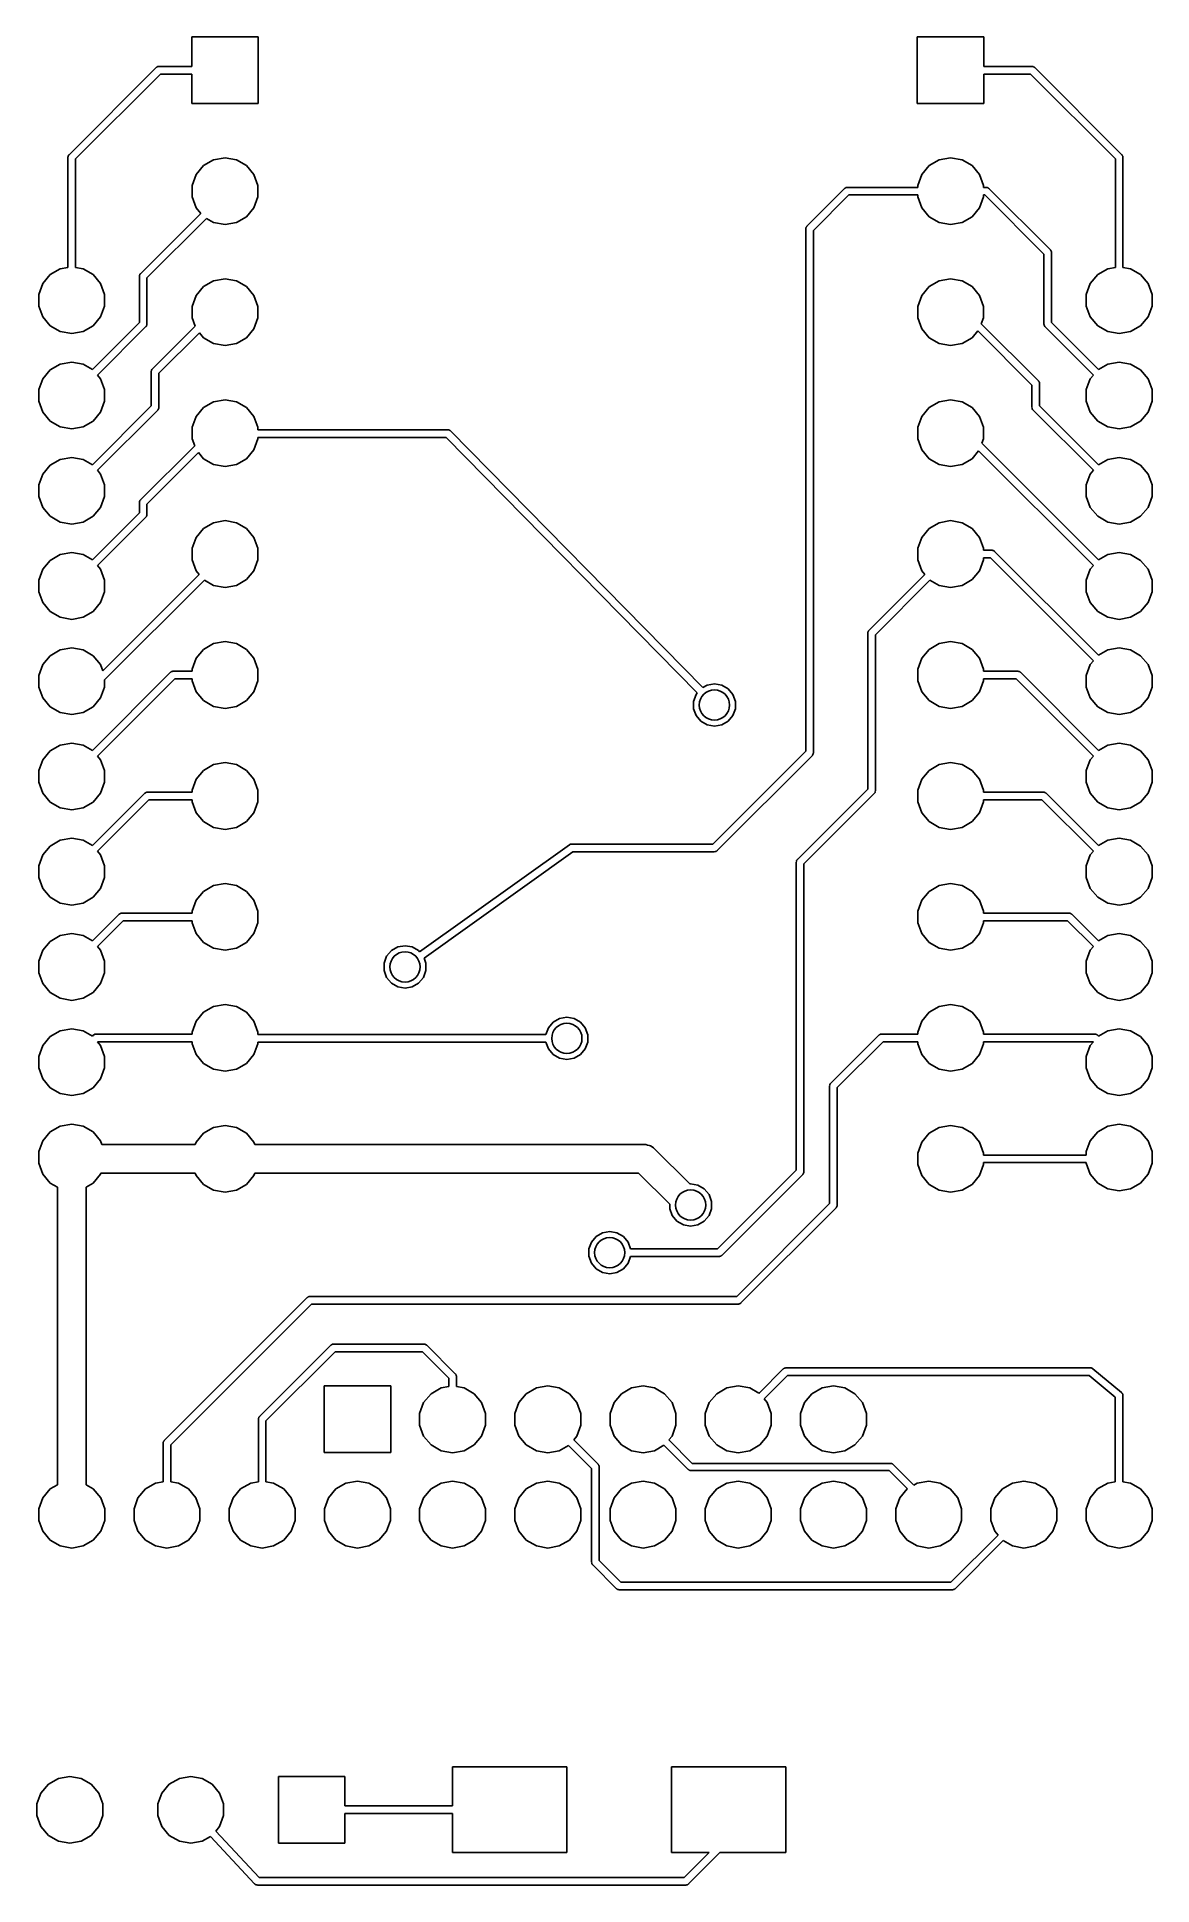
# Model space of a CAD drawing. Extents: x 168.8 to 192.2, y -128.3 to -89.5.
import ezdxf

# ---------------------------------------------------------------- set-up
doc = ezdxf.new("R2010")
doc.units = 0
doc.header["$MEASUREMENT"] = 0
doc.layers.add('BLACK', color=7, linetype='CONTINUOUS')

msp = doc.modelspace()

# ---------------------------------------------------------------- linework, layer by layer
at = {"layer": 'Black'}
for p, q in [((172.022, -90.09), (172.022, -89.4715)), ((172.022, -89.4715), (173.418, -89.4715)), ((173.418, -89.4715), (173.418, -90.8685)), ((187.261, -90.8685), (187.261, -89.4715)), ((187.261, -89.4715), (188.659, -89.4715)), ((188.659, -89.4715), (188.659, -90.09)), ((169.443, -91.9442), (171.273, -90.1134)), ((171.363, -90.25), (169.579, -92.0339)), ((171.273, -90.1134), (171.276, -90.1114)), ((171.276, -90.1114), (171.279, -90.1087)), ((171.279, -90.1087), (171.288, -90.1035)), ((171.288, -90.1035), (171.296, -90.0975)), ((171.296, -90.0975), (171.3, -90.0966)), ((171.3, -90.0966), (171.303, -90.0948)), ((171.303, -90.0948), (171.313, -90.093)), ((171.313, -90.093), (171.323, -90.0903)), ((171.323, -90.0903), (171.327, -90.0906)), ((171.327, -90.0906), (171.33, -90.09)), ((171.33, -90.09), (172.022, -90.09)), ((172.022, -90.25), (171.363, -90.25)), ((172.022, -90.8685), (172.022, -90.25)), ((188.659, -90.09), (189.67, -90.09)), ((189.637, -90.25), (188.659, -90.25)), ((188.659, -90.25), (188.659, -90.8685)), ((191.421, -92.0339), (189.637, -90.25)), ((189.67, -90.09), (189.673, -90.0906)), ((189.673, -90.0906), (189.677, -90.0903)), ((189.677, -90.0903), (189.687, -90.093)), ((189.687, -90.093), (189.697, -90.0948)), ((189.697, -90.0948), (189.7, -90.0966)), ((189.7, -90.0966), (189.704, -90.0975)), ((189.704, -90.0975), (189.712, -90.1035)), ((189.712, -90.1035), (189.721, -90.1087)), ((189.721, -90.1087), (189.724, -90.1114)), ((189.724, -90.1114), (189.727, -90.1134)), ((189.727, -90.1134), (191.557, -91.9442)), ((173.418, -90.8685), (172.022, -90.8685)), ((188.659, -90.8685), (187.261, -90.8685)), ((169.422, -91.9837), (169.424, -91.9734)), ((169.424, -91.9734), (169.426, -91.9703)), ((169.426, -91.9703), (169.427, -91.9669)), ((169.427, -91.9669), (169.433, -91.9584)), ((169.433, -91.9584), (169.438, -91.9493)), ((169.438, -91.9493), (169.441, -91.9471)), ((169.441, -91.9471), (169.443, -91.9442)), ((191.557, -91.9442), (191.559, -91.9471)), ((191.559, -91.9471), (191.562, -91.9493)), ((191.562, -91.9493), (191.567, -91.9584)), ((191.567, -91.9584), (191.573, -91.9669)), ((191.573, -91.9669), (191.574, -91.9703)), ((191.574, -91.9703), (191.576, -91.9734)), ((191.576, -91.9734), (191.578, -91.9837)), ((169.419, -92.0007), (169.42, -91.9973)), ((169.419, -94.3129), (169.419, -92.0007)), ((169.42, -91.9938), (169.422, -91.9837)), ((169.42, -91.9973), (169.42, -91.9938)), ((169.579, -92.0339), (169.579, -94.3129)), ((172.029, -92.5882), (172.113, -92.3594)), ((172.113, -92.3594), (172.269, -92.1729)), ((172.269, -92.1729), (172.48, -92.0511)), ((172.48, -92.0511), (172.72, -92.0088)), ((172.72, -92.0088), (172.96, -92.0511)), ((172.96, -92.0511), (173.171, -92.1729)), ((173.171, -92.1729), (173.327, -92.3594)), ((173.327, -92.3594), (173.411, -92.5882)), ((187.269, -92.5882), (187.353, -92.3594)), ((187.353, -92.3594), (187.509, -92.1729)), ((187.509, -92.1729), (187.72, -92.0511)), ((187.72, -92.0511), (187.96, -92.0088)), ((187.96, -92.0088), (188.2, -92.0511)), ((188.2, -92.0511), (188.411, -92.1729)), ((188.411, -92.1729), (188.567, -92.3594)), ((188.567, -92.3594), (188.651, -92.5882)), ((191.421, -94.3129), (191.421, -92.0339)), ((191.578, -91.9837), (191.58, -91.9938)), ((191.58, -91.9938), (191.58, -91.9973)), ((191.58, -91.9973), (191.581, -92.0007)), ((191.581, -92.0007), (191.581, -94.3129)), ((172.029, -92.8318), (172.029, -92.5882)), ((173.411, -92.5882), (173.411, -92.8318)), ((184.943, -93.4434), (185.733, -92.6534)), ((185.733, -92.6534), (185.736, -92.6514)), ((185.736, -92.6514), (185.739, -92.6487)), ((185.739, -92.6487), (185.748, -92.6435)), ((185.748, -92.6435), (185.756, -92.6375)), ((185.756, -92.6375), (185.76, -92.6366)), ((185.76, -92.6366), (185.763, -92.6348)), ((185.763, -92.6348), (185.773, -92.633)), ((185.773, -92.633), (185.783, -92.6303)), ((185.783, -92.6303), (185.787, -92.6306)), ((185.787, -92.6306), (185.79, -92.63)), ((185.79, -92.63), (187.269, -92.63)), ((187.269, -92.63), (187.269, -92.5882)), ((188.651, -92.5882), (188.651, -92.63)), ((188.651, -92.63), (188.71, -92.63)), ((188.71, -92.63), (188.713, -92.6306)), ((188.713, -92.6306), (188.717, -92.6303)), ((188.717, -92.6303), (188.727, -92.633)), ((188.727, -92.633), (188.737, -92.6348)), ((188.737, -92.6348), (188.74, -92.6366)), ((188.74, -92.6366), (188.744, -92.6375)), ((188.744, -92.6375), (188.752, -92.6435)), ((188.752, -92.6435), (188.761, -92.6487)), ((188.761, -92.6487), (188.764, -92.6514)), ((188.764, -92.6514), (188.767, -92.6534)), ((188.767, -92.6534), (190.057, -93.9434)), ((172.113, -93.0606), (172.029, -92.8318)), ((172.21, -93.1767), (172.113, -93.0606)), ((173.327, -93.0606), (173.171, -93.2471)), ((173.411, -92.8318), (173.327, -93.0606)), ((185.823, -92.79), (185.08, -93.5331)), ((187.269, -92.79), (185.823, -92.79)), ((187.269, -92.8318), (187.269, -92.79)), ((187.353, -93.0606), (187.269, -92.8318)), ((187.509, -93.2471), (187.353, -93.0606)), ((188.567, -93.0606), (188.411, -93.2471)), ((188.651, -92.8318), (188.567, -93.0606)), ((188.677, -92.79), (188.651, -92.79)), ((188.651, -92.79), (188.651, -92.8318)), ((189.92, -94.0331), (188.677, -92.79)), ((170.943, -94.4434), (172.21, -93.1767)), ((172.331, -93.2825), (171.08, -94.5331)), ((172.48, -93.3689), (172.331, -93.2825)), ((172.72, -93.4112), (172.48, -93.3689)), ((172.96, -93.3689), (172.72, -93.4112)), ((173.171, -93.2471), (172.96, -93.3689)), ((184.92, -93.493), (184.923, -93.4829)), ((184.921, -93.4965), (184.92, -93.493)), ((184.92, -93.5), (184.921, -93.4965)), ((184.92, -104.467), (184.92, -93.5)), ((184.923, -93.4829), (184.925, -93.4726)), ((184.925, -93.4726), (184.927, -93.4696)), ((184.927, -93.4662), (184.933, -93.4576)), ((184.927, -93.4696), (184.927, -93.4662)), ((184.933, -93.4576), (184.939, -93.4486)), ((184.939, -93.4486), (184.941, -93.4463)), ((184.941, -93.4463), (184.943, -93.4434)), ((187.72, -93.3689), (187.509, -93.2471)), ((187.96, -93.4112), (187.72, -93.3689)), ((188.2, -93.3689), (187.96, -93.4112)), ((188.411, -93.2471), (188.2, -93.3689)), ((185.08, -93.5331), (185.08, -104.5)), ((189.92, -95.4982), (189.92, -94.0331)), ((190.057, -93.9434), (190.059, -93.9463)), ((190.059, -93.9463), (190.061, -93.9486)), ((190.061, -93.9486), (190.067, -93.9576)), ((190.067, -93.9576), (190.073, -93.9662)), ((190.073, -93.9662), (190.073, -93.9696)), ((190.073, -93.9696), (190.075, -93.9726)), ((190.075, -93.9726), (190.077, -93.9829)), ((190.077, -93.9829), (190.08, -93.993)), ((190.08, -93.993), (190.079, -93.9965)), ((190.079, -93.9965), (190.08, -94)), ((190.08, -94), (190.08, -95.4651)), ((168.809, -94.8782), (168.892, -94.6494)), ((168.892, -94.6494), (169.049, -94.4629)), ((169.049, -94.4629), (169.259, -94.3411)), ((169.259, -94.3411), (169.419, -94.3129)), ((169.579, -94.3129), (169.739, -94.3411)), ((169.739, -94.3411), (169.95, -94.4629)), ((169.95, -94.4629), (170.106, -94.6494)), ((170.106, -94.6494), (170.19, -94.8782)), ((170.92, -94.493), (170.923, -94.4829)), ((170.921, -94.4965), (170.92, -94.493)), ((170.92, -94.5), (170.921, -94.4965)), ((170.92, -95.4651), (170.92, -94.5)), ((170.923, -94.4829), (170.925, -94.4726)), ((170.925, -94.4726), (170.927, -94.4696)), ((170.927, -94.4662), (170.933, -94.4576)), ((170.927, -94.4696), (170.927, -94.4662)), ((170.933, -94.4576), (170.939, -94.4486)), ((170.939, -94.4486), (170.941, -94.4463)), ((170.941, -94.4463), (170.943, -94.4434)), ((171.08, -94.5331), (171.08, -95.4982)), ((172.269, -94.7129), (172.48, -94.5911)), ((172.48, -94.5911), (172.72, -94.5488)), ((172.72, -94.5488), (172.96, -94.5911)), ((172.96, -94.5911), (173.171, -94.7129)), ((187.509, -94.7129), (187.72, -94.5911)), ((187.72, -94.5911), (187.96, -94.5488)), ((187.96, -94.5488), (188.2, -94.5911)), ((188.2, -94.5911), (188.411, -94.7129)), ((190.81, -94.8782), (190.894, -94.6494)), ((190.894, -94.6494), (191.05, -94.4629)), ((191.05, -94.4629), (191.261, -94.3411)), ((191.261, -94.3411), (191.421, -94.3129)), ((191.581, -94.3129), (191.741, -94.3411)), ((191.741, -94.3411), (191.951, -94.4629)), ((191.951, -94.4629), (192.108, -94.6494)), ((192.108, -94.6494), (192.191, -94.8782)), ((168.809, -95.1218), (168.809, -94.8782)), ((170.19, -94.8782), (170.19, -95.1218)), ((172.029, -95.1282), (172.113, -94.8994)), ((172.113, -94.8994), (172.269, -94.7129)), ((173.171, -94.7129), (173.327, -94.8994)), ((173.327, -94.8994), (173.411, -95.1282)), ((187.269, -95.1282), (187.353, -94.8994)), ((187.353, -94.8994), (187.509, -94.7129)), ((188.411, -94.7129), (188.567, -94.8994)), ((188.567, -94.8994), (188.651, -95.1282)), ((190.81, -95.1218), (190.81, -94.8782)), ((192.191, -94.8782), (192.191, -95.1218)), ((168.892, -95.3506), (168.809, -95.1218)), ((169.049, -95.5371), (168.892, -95.3506)), ((169.933, -96.4521), (170.92, -95.4651)), ((170.106, -95.3506), (169.95, -95.5371)), ((170.19, -95.1218), (170.106, -95.3506)), ((172.029, -95.3718), (172.029, -95.1282)), ((172.092, -95.5445), (172.029, -95.3718)), ((173.411, -95.3718), (173.327, -95.6006)), ((173.411, -95.1282), (173.411, -95.3718)), ((187.269, -95.3718), (187.269, -95.1282)), ((187.353, -95.6006), (187.269, -95.3718)), ((188.651, -95.3718), (188.606, -95.4932)), ((188.651, -95.1282), (188.651, -95.3718)), ((190.08, -95.4651), (191.067, -96.4521)), ((190.894, -95.3506), (190.81, -95.1218)), ((191.05, -95.5371), (190.894, -95.3506)), ((192.108, -95.3506), (191.951, -95.5371)), ((192.191, -95.1218), (192.108, -95.3506)), ((169.259, -95.6589), (169.049, -95.5371)), ((169.499, -95.7012), (169.259, -95.6589)), ((169.739, -95.6589), (169.499, -95.7012)), ((169.95, -95.5371), (169.739, -95.6589)), ((171.057, -95.5548), (170.041, -96.5704)), ((171.059, -95.5519), (171.057, -95.5548)), ((171.061, -95.5497), (171.059, -95.5519)), ((171.067, -95.5406), (171.061, -95.5497)), ((171.073, -95.532), (171.067, -95.5406)), ((171.075, -95.5256), (171.073, -95.5286)), ((171.073, -95.5286), (171.073, -95.532)), ((171.077, -95.5153), (171.075, -95.5256)), ((171.08, -95.5052), (171.077, -95.5153)), ((171.08, -95.4982), (171.079, -95.5017)), ((171.079, -95.5017), (171.08, -95.5052)), ((171.193, -96.4434), (172.092, -95.5445)), ((172.181, -95.682), (171.33, -96.5331)), ((172.269, -95.7871), (172.181, -95.682)), ((172.48, -95.9089), (172.269, -95.7871)), ((173.171, -95.7871), (172.96, -95.9089)), ((173.327, -95.6006), (173.171, -95.7871)), ((187.509, -95.7871), (187.353, -95.6006)), ((187.72, -95.9089), (187.509, -95.7871)), ((188.411, -95.7871), (188.2, -95.9089)), ((188.531, -95.644), (188.411, -95.7871)), ((189.67, -96.7831), (188.531, -95.644)), ((188.606, -95.4932), (189.807, -96.6934)), ((189.921, -95.5017), (189.92, -95.4982)), ((189.92, -95.5052), (189.921, -95.5017)), ((189.923, -95.5153), (189.92, -95.5052)), ((189.925, -95.5256), (189.923, -95.5153)), ((189.927, -95.5286), (189.925, -95.5256)), ((189.927, -95.532), (189.927, -95.5286)), ((189.933, -95.5406), (189.927, -95.532)), ((189.939, -95.5497), (189.933, -95.5406)), ((189.941, -95.5519), (189.939, -95.5497)), ((189.943, -95.5548), (189.941, -95.5519)), ((190.959, -96.5704), (189.943, -95.5548)), ((191.261, -95.6589), (191.05, -95.5371)), ((191.501, -95.7012), (191.261, -95.6589)), ((191.741, -95.6589), (191.501, -95.7012)), ((191.951, -95.5371), (191.741, -95.6589)), ((172.72, -95.9512), (172.48, -95.9089)), ((172.96, -95.9089), (172.72, -95.9512)), ((187.96, -95.9512), (187.72, -95.9089)), ((188.2, -95.9089), (187.96, -95.9512)), ((168.892, -96.6484), (169.049, -96.4619)), ((169.049, -96.4619), (169.259, -96.3401)), ((169.259, -96.3401), (169.499, -96.2978)), ((169.499, -96.2978), (169.739, -96.3401)), ((169.739, -96.3401), (169.933, -96.4521)), ((170.041, -96.5704), (170.106, -96.6484)), ((171.17, -96.493), (171.173, -96.4829)), ((171.171, -96.4965), (171.17, -96.493)), ((171.17, -96.5), (171.171, -96.4965)), ((171.17, -97.2166), (171.17, -96.5)), ((171.173, -96.4829), (171.175, -96.4726)), ((171.175, -96.4726), (171.177, -96.4696)), ((171.177, -96.4662), (171.183, -96.4576)), ((171.177, -96.4696), (171.177, -96.4662)), ((171.183, -96.4576), (171.189, -96.4486)), ((171.189, -96.4486), (171.191, -96.4463)), ((171.191, -96.4463), (171.193, -96.4434)), ((171.33, -96.5331), (171.33, -97.2498)), ((190.894, -96.6484), (190.959, -96.5704)), ((191.067, -96.4521), (191.261, -96.3401)), ((191.261, -96.3401), (191.501, -96.2978)), ((191.501, -96.2978), (191.741, -96.3401)), ((191.741, -96.3401), (191.951, -96.4619)), ((191.951, -96.4619), (192.108, -96.6484)), ((168.809, -96.8772), (168.892, -96.6484)), ((168.809, -97.1207), (168.809, -96.8772)), ((170.106, -96.6484), (170.19, -96.8772)), ((170.19, -96.8772), (170.19, -97.1207)), ((189.67, -97.2498), (189.67, -96.7831)), ((189.807, -96.6934), (189.809, -96.6963)), ((189.809, -96.6963), (189.811, -96.6986)), ((189.811, -96.6986), (189.817, -96.7076)), ((189.817, -96.7076), (189.823, -96.7162)), ((189.823, -96.7162), (189.823, -96.7196)), ((189.823, -96.7196), (189.825, -96.7226)), ((189.825, -96.7226), (189.827, -96.7329)), ((189.827, -96.7329), (189.83, -96.743)), ((189.83, -96.743), (189.829, -96.7465)), ((189.829, -96.7465), (189.83, -96.75)), ((189.83, -96.75), (189.83, -97.2166)), ((190.81, -96.8772), (190.894, -96.6484)), ((190.81, -97.1207), (190.81, -96.8772)), ((192.108, -96.6484), (192.191, -96.8772)), ((192.191, -96.8772), (192.191, -97.1207)), ((168.892, -97.3496), (168.809, -97.1207)), ((169.049, -97.5361), (168.892, -97.3496)), ((169.933, -98.4536), (171.17, -97.2166)), ((170.106, -97.3496), (169.95, -97.5361)), ((171.307, -97.3063), (170.041, -98.5719)), ((170.19, -97.1207), (170.106, -97.3496)), ((171.309, -97.3034), (171.307, -97.3063)), ((171.311, -97.3012), (171.309, -97.3034)), ((171.317, -97.2921), (171.311, -97.3012)), ((171.323, -97.2836), (171.317, -97.2921)), ((171.325, -97.2771), (171.323, -97.2802)), ((171.323, -97.2802), (171.323, -97.2836)), ((171.327, -97.2668), (171.325, -97.2771)), ((171.33, -97.2567), (171.327, -97.2668)), ((171.33, -97.2498), (171.329, -97.2532)), ((171.329, -97.2532), (171.33, -97.2567)), ((172.113, -97.4394), (172.269, -97.2529)), ((172.269, -97.2529), (172.48, -97.1311)), ((172.48, -97.1311), (172.72, -97.0888)), ((172.72, -97.0888), (172.96, -97.1311)), ((172.96, -97.1311), (173.171, -97.2529)), ((173.171, -97.2529), (173.327, -97.4394)), ((187.353, -97.4394), (187.509, -97.2529)), ((187.509, -97.2529), (187.72, -97.1311)), ((187.72, -97.1311), (187.96, -97.0888)), ((187.96, -97.0888), (188.2, -97.1311)), ((188.2, -97.1311), (188.411, -97.2529)), ((188.411, -97.2529), (188.567, -97.4394)), ((189.671, -97.2532), (189.67, -97.2498)), ((189.67, -97.2567), (189.671, -97.2532)), ((189.673, -97.2668), (189.67, -97.2567)), ((189.675, -97.2771), (189.673, -97.2668)), ((189.677, -97.2802), (189.675, -97.2771)), ((189.677, -97.2836), (189.677, -97.2802)), ((189.683, -97.2921), (189.677, -97.2836)), ((189.689, -97.3012), (189.683, -97.2921)), ((189.691, -97.3034), (189.689, -97.3012)), ((189.693, -97.3063), (189.691, -97.3034)), ((190.959, -98.5719), (189.693, -97.3063)), ((189.83, -97.2166), (191.067, -98.4536)), ((190.894, -97.3496), (190.81, -97.1207)), ((191.05, -97.5361), (190.894, -97.3496)), ((192.108, -97.3496), (191.951, -97.5361)), ((192.191, -97.1207), (192.108, -97.3496)), ((169.259, -97.6579), (169.049, -97.5361)), ((169.499, -97.7001), (169.259, -97.6579)), ((169.739, -97.6579), (169.499, -97.7001)), ((169.95, -97.5361), (169.739, -97.6579)), ((172.029, -97.6682), (172.113, -97.4394)), ((172.029, -97.9118), (172.029, -97.6682)), ((173.327, -97.4394), (173.411, -97.6682)), ((173.411, -97.6682), (173.411, -97.72)), ((173.411, -97.72), (177.4, -97.72)), ((177.4, -97.72), (177.404, -97.7207)), ((177.404, -97.7207), (177.408, -97.7204)), ((177.408, -97.7204), (177.417, -97.7231)), ((177.417, -97.7231), (177.427, -97.7248)), ((177.427, -97.7248), (177.431, -97.7268)), ((177.431, -97.7268), (177.434, -97.7278)), ((177.434, -97.7278), (177.443, -97.7337)), ((177.443, -97.7337), (177.451, -97.7387)), ((177.451, -97.7387), (177.454, -97.7417)), ((177.454, -97.7417), (177.457, -97.7439)), ((177.457, -97.7439), (182.753, -103.135)), ((187.269, -97.6682), (187.353, -97.4394)), ((187.269, -97.9118), (187.269, -97.6682)), ((188.567, -97.4394), (188.651, -97.6682)), ((188.651, -97.6682), (188.651, -97.9118)), ((191.261, -97.6579), (191.05, -97.5361)), ((191.501, -97.7001), (191.261, -97.6579)), ((191.741, -97.6579), (191.501, -97.7001)), ((191.951, -97.5361), (191.741, -97.6579)), ((170.943, -99.1934), (172.082, -98.0552)), ((172.082, -98.0552), (172.029, -97.9118)), ((173.327, -98.1406), (173.171, -98.3271)), ((173.411, -97.9118), (173.327, -98.1406)), ((177.366, -97.88), (173.411, -97.88)), ((173.411, -97.88), (173.411, -97.9118)), ((182.639, -103.247), (177.366, -97.88)), ((187.353, -98.1406), (187.269, -97.9118)), ((187.509, -98.3271), (187.353, -98.1406)), ((188.55, -98.1615), (188.411, -98.3271)), ((190.959, -100.571), (188.55, -98.1615)), ((188.651, -97.9118), (188.617, -98.0029)), ((188.617, -98.0029), (191.067, -100.453)), ((168.892, -98.6499), (169.049, -98.4634)), ((169.049, -98.4634), (169.259, -98.3416)), ((169.259, -98.3416), (169.499, -98.2993)), ((169.499, -98.2993), (169.739, -98.3416)), ((169.739, -98.3416), (169.933, -98.4536)), ((170.041, -98.5719), (170.106, -98.6499)), ((172.163, -98.2003), (171.08, -99.2831)), ((172.269, -98.3271), (172.163, -98.2003)), ((172.48, -98.4489), (172.269, -98.3271)), ((172.72, -98.4912), (172.48, -98.4489)), ((172.96, -98.4489), (172.72, -98.4912)), ((173.171, -98.3271), (172.96, -98.4489)), ((187.72, -98.4489), (187.509, -98.3271)), ((187.96, -98.4912), (187.72, -98.4489)), ((188.2, -98.4489), (187.96, -98.4912)), ((188.411, -98.3271), (188.2, -98.4489)), ((190.894, -98.6499), (190.959, -98.5719)), ((191.067, -98.4536), (191.261, -98.3416)), ((191.261, -98.3416), (191.501, -98.2993)), ((191.501, -98.2993), (191.741, -98.3416)), ((191.741, -98.3416), (191.951, -98.4634)), ((191.951, -98.4634), (192.108, -98.6499)), ((168.809, -98.8787), (168.892, -98.6499)), ((168.809, -99.1223), (168.809, -98.8787)), ((170.106, -98.6499), (170.19, -98.8787)), ((170.19, -98.8787), (170.19, -99.1223)), ((190.81, -98.8787), (190.894, -98.6499)), ((190.81, -99.1223), (190.81, -98.8787)), ((192.108, -98.6499), (192.191, -98.8787)), ((192.191, -98.8787), (192.191, -99.1223)), ((168.892, -99.3511), (168.809, -99.1223)), ((170.19, -99.1223), (170.106, -99.3511)), ((170.92, -99.243), (170.923, -99.2329)), ((170.921, -99.2465), (170.92, -99.243)), ((170.92, -99.25), (170.921, -99.2465)), ((170.92, -99.4656), (170.92, -99.25)), ((170.923, -99.2329), (170.925, -99.2226)), ((170.925, -99.2226), (170.927, -99.2196)), ((170.927, -99.2162), (170.933, -99.2076)), ((170.927, -99.2196), (170.927, -99.2162)), ((170.933, -99.2076), (170.939, -99.1986)), ((170.939, -99.1986), (170.941, -99.1963)), ((170.941, -99.1963), (170.943, -99.1934)), ((171.08, -99.2831), (171.08, -99.4987)), ((190.894, -99.3511), (190.81, -99.1223)), ((192.191, -99.1223), (192.108, -99.3511)), ((169.049, -99.5376), (168.892, -99.3511)), ((169.259, -99.6594), (169.049, -99.5376)), ((169.499, -99.7017), (169.259, -99.6594)), ((169.739, -99.6594), (169.499, -99.7017)), ((169.95, -99.5376), (169.739, -99.6594)), ((169.933, -100.453), (170.92, -99.4656)), ((170.106, -99.3511), (169.95, -99.5376)), ((171.057, -99.5553), (170.041, -100.571)), ((171.059, -99.5524), (171.057, -99.5553)), ((171.061, -99.5502), (171.059, -99.5524)), ((171.067, -99.5411), (171.061, -99.5502)), ((171.073, -99.5325), (171.067, -99.5411)), ((171.075, -99.5261), (171.073, -99.5291)), ((171.073, -99.5291), (171.073, -99.5325)), ((171.077, -99.5158), (171.075, -99.5261)), ((171.08, -99.5057), (171.077, -99.5158)), ((171.08, -99.4987), (171.079, -99.5022)), ((171.079, -99.5022), (171.08, -99.5057)), ((172.269, -99.7929), (172.48, -99.6711)), ((172.48, -99.6711), (172.72, -99.6288)), ((172.72, -99.6288), (172.96, -99.6711)), ((172.96, -99.6711), (173.171, -99.7929)), ((187.509, -99.7929), (187.72, -99.6711)), ((187.72, -99.6711), (187.96, -99.6288)), ((187.96, -99.6288), (188.2, -99.6711)), ((188.2, -99.6711), (188.411, -99.7929)), ((191.05, -99.5376), (190.894, -99.3511)), ((191.261, -99.6594), (191.05, -99.5376)), ((191.501, -99.7017), (191.261, -99.6594)), ((191.741, -99.6594), (191.501, -99.7017)), ((191.951, -99.5376), (191.741, -99.6594)), ((192.108, -99.3511), (191.951, -99.5376)), ((172.029, -100.208), (172.113, -99.9794)), ((172.113, -99.9794), (172.269, -99.7929)), ((173.171, -99.7929), (173.327, -99.9794)), ((173.327, -99.9794), (173.411, -100.208)), ((187.269, -100.208), (187.353, -99.9794)), ((187.353, -99.9794), (187.509, -99.7929)), ((188.411, -99.7929), (188.567, -99.9794)), ((188.567, -99.9794), (188.651, -100.208)), ((168.892, -100.649), (169.049, -100.462)), ((169.049, -100.462), (169.259, -100.341)), ((169.259, -100.341), (169.499, -100.298)), ((169.499, -100.298), (169.739, -100.341)), ((169.739, -100.341), (169.933, -100.453)), ((172.029, -100.452), (172.029, -100.208)), ((172.113, -100.681), (172.029, -100.452)), ((173.411, -100.452), (173.327, -100.681)), ((173.411, -100.208), (173.411, -100.452)), ((187.269, -100.452), (187.269, -100.208)), ((187.353, -100.681), (187.269, -100.452)), ((188.651, -100.452), (188.567, -100.681)), ((188.651, -100.208), (188.651, -100.25)), ((188.651, -100.25), (188.83, -100.25)), ((188.797, -100.41), (188.651, -100.41)), ((188.651, -100.41), (188.651, -100.452)), ((190.959, -102.572), (188.797, -100.41)), ((188.83, -100.25), (188.833, -100.251)), ((188.833, -100.251), (188.837, -100.25)), ((188.837, -100.25), (188.847, -100.253)), ((188.847, -100.253), (188.857, -100.255)), ((188.857, -100.255), (188.86, -100.257)), ((188.86, -100.257), (188.864, -100.257)), ((188.864, -100.257), (188.872, -100.263)), ((188.872, -100.263), (188.881, -100.269)), ((188.881, -100.269), (188.883, -100.271)), ((188.883, -100.271), (188.886, -100.273)), ((188.886, -100.273), (191.067, -102.454)), ((191.067, -100.453), (191.261, -100.341)), ((191.261, -100.341), (191.501, -100.298)), ((191.501, -100.298), (191.741, -100.341)), ((191.741, -100.341), (191.951, -100.462)), ((191.951, -100.462), (192.108, -100.649)), ((168.809, -100.878), (168.892, -100.649)), ((168.809, -101.121), (168.809, -100.878)), ((170.041, -100.571), (170.106, -100.649)), ((170.106, -100.649), (170.19, -100.878)), ((170.155, -102.782), (172.178, -100.759)), ((172.286, -100.877), (170.19, -102.973)), ((170.19, -100.878), (170.19, -101.121)), ((172.178, -100.759), (172.113, -100.681)), ((172.48, -100.989), (172.286, -100.877)), ((173.171, -100.867), (172.96, -100.989)), ((173.327, -100.681), (173.171, -100.867)), ((186.243, -101.933), (187.418, -100.759)), ((187.526, -100.877), (186.38, -102.023)), ((187.418, -100.759), (187.353, -100.681)), ((187.72, -100.989), (187.526, -100.877)), ((188.411, -100.867), (188.2, -100.989)), ((188.567, -100.681), (188.411, -100.867)), ((190.81, -100.878), (190.894, -100.649)), ((190.81, -101.121), (190.81, -100.878)), ((190.894, -100.649), (190.959, -100.571)), ((192.108, -100.649), (192.191, -100.878)), ((192.191, -100.878), (192.191, -101.121)), ((168.892, -101.35), (168.809, -101.121)), ((170.19, -101.121), (170.106, -101.35)), ((172.72, -101.031), (172.48, -100.989)), ((172.96, -100.989), (172.72, -101.031)), ((187.96, -101.031), (187.72, -100.989)), ((188.2, -100.989), (187.96, -101.031)), ((190.894, -101.35), (190.81, -101.121)), ((192.191, -101.121), (192.108, -101.35)), ((169.049, -101.537), (168.892, -101.35)), ((169.259, -101.658), (169.049, -101.537)), ((169.499, -101.701), (169.259, -101.658)), ((169.739, -101.658), (169.499, -101.701)), ((169.95, -101.537), (169.739, -101.658)), ((170.106, -101.35), (169.95, -101.537)), ((191.05, -101.537), (190.894, -101.35)), ((191.261, -101.658), (191.05, -101.537)), ((191.501, -101.701), (191.261, -101.658)), ((191.741, -101.658), (191.501, -101.701)), ((191.951, -101.537), (191.741, -101.658)), ((192.108, -101.35), (191.951, -101.537)), ((186.22, -101.983), (186.223, -101.973)), ((186.221, -101.987), (186.22, -101.983)), ((186.22, -101.99), (186.221, -101.987)), ((186.22, -105.267), (186.22, -101.99)), ((186.223, -101.973), (186.225, -101.963)), ((186.225, -101.963), (186.227, -101.96)), ((186.227, -101.956), (186.233, -101.948)), ((186.227, -101.96), (186.227, -101.956)), ((186.233, -101.948), (186.239, -101.939)), ((186.239, -101.939), (186.241, -101.936)), ((186.241, -101.936), (186.243, -101.933)), ((186.38, -102.023), (186.38, -105.3)), ((169.049, -102.464), (169.259, -102.342)), ((169.259, -102.342), (169.499, -102.3)), ((169.499, -102.3), (169.739, -102.342)), ((169.739, -102.342), (169.95, -102.464)), ((172.113, -102.519), (172.269, -102.333)), ((172.269, -102.333), (172.48, -102.211)), ((172.48, -102.211), (172.72, -102.169)), ((172.72, -102.169), (172.96, -102.211)), ((172.96, -102.211), (173.171, -102.333)), ((173.171, -102.333), (173.327, -102.519)), ((187.353, -102.519), (187.509, -102.333)), ((187.509, -102.333), (187.72, -102.211)), ((187.72, -102.211), (187.96, -102.169)), ((187.96, -102.169), (188.2, -102.211)), ((188.2, -102.211), (188.411, -102.333)), ((188.411, -102.333), (188.567, -102.519)), ((191.067, -102.454), (191.261, -102.342)), ((191.261, -102.342), (191.501, -102.3)), ((191.501, -102.3), (191.741, -102.342)), ((191.741, -102.342), (191.951, -102.464)), ((168.809, -102.879), (168.892, -102.65)), ((168.892, -102.65), (169.049, -102.464)), ((169.933, -104.453), (171.573, -102.813)), ((169.95, -102.464), (170.106, -102.65)), ((170.106, -102.65), (170.155, -102.782)), ((171.573, -102.813), (171.576, -102.811)), ((171.576, -102.811), (171.578, -102.809)), ((171.578, -102.809), (171.587, -102.803)), ((171.587, -102.803), (171.595, -102.797)), ((171.595, -102.797), (171.599, -102.797)), ((171.599, -102.797), (171.602, -102.795)), ((171.602, -102.795), (171.612, -102.793)), ((171.612, -102.793), (171.622, -102.79)), ((171.622, -102.79), (171.626, -102.791)), ((171.626, -102.791), (171.629, -102.79)), ((171.629, -102.79), (172.029, -102.79)), ((172.029, -102.748), (172.113, -102.519)), ((172.029, -102.79), (172.029, -102.748)), ((173.327, -102.519), (173.411, -102.748)), ((173.411, -102.748), (173.411, -102.992)), ((187.269, -102.748), (187.353, -102.519)), ((187.269, -102.992), (187.269, -102.748)), ((188.567, -102.519), (188.651, -102.748)), ((188.651, -102.748), (188.651, -102.79)), ((188.651, -102.79), (189.371, -102.79)), ((189.371, -102.79), (189.374, -102.791)), ((189.374, -102.791), (189.378, -102.79)), ((189.378, -102.79), (189.388, -102.793)), ((189.388, -102.793), (189.398, -102.795)), ((189.398, -102.795), (189.401, -102.797)), ((189.401, -102.797), (189.405, -102.797)), ((189.405, -102.797), (189.413, -102.803)), ((189.413, -102.803), (189.422, -102.809)), ((189.422, -102.809), (189.424, -102.811)), ((189.424, -102.811), (189.427, -102.813)), ((189.427, -102.813), (191.067, -104.453)), ((190.81, -102.879), (190.894, -102.65)), ((190.894, -102.65), (190.959, -102.572)), ((191.951, -102.464), (192.108, -102.65)), ((192.108, -102.65), (192.191, -102.879)), ((168.809, -103.123), (168.809, -102.879)), ((168.892, -103.352), (168.809, -103.123)), ((171.662, -102.95), (170.041, -104.571)), ((170.19, -103.123), (170.106, -103.352)), ((170.19, -102.973), (170.19, -103.123)), ((172.029, -102.95), (171.662, -102.95)), ((172.029, -102.992), (172.029, -102.95)), ((172.113, -103.221), (172.029, -102.992)), ((172.269, -103.407), (172.113, -103.221)), ((173.327, -103.221), (173.171, -103.407)), ((173.411, -102.992), (173.327, -103.221)), ((182.753, -103.135), (182.847, -103.081)), ((182.847, -103.081), (183, -103.054)), ((183, -103.054), (183.153, -103.081)), ((183.153, -103.081), (183.287, -103.158)), ((183.287, -103.158), (183.386, -103.277)), ((187.353, -103.221), (187.269, -102.992)), ((187.509, -103.407), (187.353, -103.221)), ((188.567, -103.221), (188.411, -103.407)), ((188.651, -102.992), (188.567, -103.221)), ((189.338, -102.95), (188.651, -102.95)), ((188.651, -102.95), (188.651, -102.992)), ((190.959, -104.571), (189.338, -102.95)), ((190.81, -103.123), (190.81, -102.879)), ((190.894, -103.352), (190.81, -103.123)), ((192.191, -103.123), (192.108, -103.352)), ((192.191, -102.879), (192.191, -103.123)), ((169.049, -103.538), (168.892, -103.352)), ((169.259, -103.66), (169.049, -103.538)), ((169.95, -103.538), (169.739, -103.66)), ((170.106, -103.352), (169.95, -103.538)), ((172.48, -103.529), (172.269, -103.407)), ((172.72, -103.571), (172.48, -103.529)), ((172.96, -103.529), (172.72, -103.571)), ((173.171, -103.407), (172.96, -103.529)), ((182.561, -103.423), (182.614, -103.277)), ((182.561, -103.577), (182.561, -103.423)), ((182.614, -103.723), (182.561, -103.577)), ((182.614, -103.277), (182.639, -103.247)), ((183.386, -103.277), (183.439, -103.423)), ((183.439, -103.577), (183.386, -103.723)), ((183.439, -103.423), (183.439, -103.577)), ((187.72, -103.529), (187.509, -103.407)), ((187.96, -103.571), (187.72, -103.529)), ((188.2, -103.529), (187.96, -103.571)), ((188.411, -103.407), (188.2, -103.529)), ((191.05, -103.538), (190.894, -103.352)), ((191.261, -103.66), (191.05, -103.538)), ((191.951, -103.538), (191.741, -103.66)), ((192.108, -103.352), (191.951, -103.538)), ((169.499, -103.702), (169.259, -103.66)), ((169.739, -103.66), (169.499, -103.702)), ((182.713, -103.842), (182.614, -103.723)), ((182.847, -103.919), (182.713, -103.842)), ((183, -103.946), (182.847, -103.919)), ((183.153, -103.919), (183, -103.946)), ((183.287, -103.842), (183.153, -103.919)), ((183.386, -103.723), (183.287, -103.842)), ((191.501, -103.702), (191.261, -103.66)), ((191.741, -103.66), (191.501, -103.702)), ((169.049, -104.463), (169.259, -104.341)), ((169.259, -104.341), (169.499, -104.299)), ((169.499, -104.299), (169.739, -104.341)), ((169.739, -104.341), (169.933, -104.453)), ((191.067, -104.453), (191.261, -104.341)), ((191.261, -104.341), (191.501, -104.299)), ((191.501, -104.299), (191.741, -104.341)), ((191.741, -104.341), (191.951, -104.463)), ((168.809, -104.878), (168.892, -104.649)), ((168.892, -104.649), (169.049, -104.463)), ((170.041, -104.571), (170.106, -104.649)), ((170.106, -104.649), (170.19, -104.878)), ((172.269, -104.873), (172.48, -104.751)), ((172.48, -104.751), (172.72, -104.709)), ((172.72, -104.709), (172.96, -104.751)), ((172.96, -104.751), (173.171, -104.873)), ((182.967, -106.42), (184.92, -104.467)), ((185.057, -104.557), (183.057, -106.557)), ((185.059, -104.554), (185.057, -104.557)), ((185.061, -104.551), (185.059, -104.554)), ((185.067, -104.542), (185.061, -104.551)), ((185.073, -104.534), (185.067, -104.542)), ((185.075, -104.527), (185.073, -104.53)), ((185.073, -104.53), (185.073, -104.534)), ((185.077, -104.517), (185.075, -104.527)), ((185.08, -104.507), (185.077, -104.517)), ((185.08, -104.5), (185.079, -104.503)), ((185.079, -104.503), (185.08, -104.507)), ((187.509, -104.873), (187.72, -104.751)), ((187.72, -104.751), (187.96, -104.709)), ((187.96, -104.709), (188.2, -104.751)), ((188.2, -104.751), (188.411, -104.873)), ((190.81, -104.878), (190.894, -104.649)), ((190.894, -104.649), (190.959, -104.571)), ((191.951, -104.463), (192.108, -104.649)), ((192.108, -104.649), (192.191, -104.878)), ((168.809, -105.122), (168.809, -104.878)), ((168.892, -105.351), (168.809, -105.122)), ((170.19, -105.122), (170.106, -105.351)), ((170.19, -104.878), (170.19, -105.122)), ((172.029, -105.288), (172.113, -105.059)), ((172.113, -105.059), (172.269, -104.873)), ((173.171, -104.873), (173.327, -105.059)), ((173.327, -105.059), (173.411, -105.288)), ((187.269, -105.288), (187.353, -105.059)), ((187.353, -105.059), (187.509, -104.873)), ((188.411, -104.873), (188.567, -105.059)), ((188.567, -105.059), (188.651, -105.288)), ((190.81, -105.122), (190.81, -104.878)), ((190.894, -105.351), (190.81, -105.122)), ((192.191, -105.122), (192.108, -105.351)), ((192.191, -104.878), (192.191, -105.122)), ((169.049, -105.537), (168.892, -105.351)), ((169.259, -105.659), (169.049, -105.537)), ((169.95, -105.537), (169.739, -105.659)), ((169.933, -106.452), (171.032, -105.353)), ((170.106, -105.351), (169.95, -105.537)), ((171.121, -105.49), (170.041, -106.57)), ((171.032, -105.353), (171.035, -105.351)), ((171.035, -105.351), (171.037, -105.349)), ((171.037, -105.349), (171.046, -105.343)), ((171.046, -105.343), (171.054, -105.337)), ((171.054, -105.337), (171.058, -105.337)), ((171.058, -105.337), (171.061, -105.335)), ((171.061, -105.335), (171.071, -105.333)), ((171.071, -105.333), (171.081, -105.33)), ((171.081, -105.33), (171.085, -105.331)), ((171.085, -105.331), (171.088, -105.33)), ((171.088, -105.33), (172.029, -105.33)), ((172.029, -105.49), (171.121, -105.49)), ((172.029, -105.33), (172.029, -105.288)), ((172.029, -105.532), (172.029, -105.49)), ((172.113, -105.761), (172.029, -105.532)), ((173.411, -105.532), (173.327, -105.761)), ((173.411, -105.288), (173.411, -105.532)), ((184.743, -106.743), (186.22, -105.267)), ((186.357, -105.357), (184.88, -106.833)), ((186.359, -105.354), (186.357, -105.357)), ((186.361, -105.351), (186.359, -105.354)), ((186.367, -105.342), (186.361, -105.351)), ((186.373, -105.334), (186.367, -105.342)), ((186.375, -105.327), (186.373, -105.33)), ((186.373, -105.33), (186.373, -105.334)), ((186.377, -105.317), (186.375, -105.327)), ((186.38, -105.307), (186.377, -105.317)), ((186.38, -105.3), (186.379, -105.303)), ((186.379, -105.303), (186.38, -105.307)), ((187.269, -105.532), (187.269, -105.288)), ((187.353, -105.761), (187.269, -105.532)), ((188.651, -105.532), (188.567, -105.761)), ((188.651, -105.288), (188.651, -105.33)), ((188.651, -105.33), (189.912, -105.33)), ((189.879, -105.49), (188.651, -105.49)), ((188.651, -105.49), (188.651, -105.532)), ((190.959, -106.57), (189.879, -105.49)), ((189.912, -105.33), (189.915, -105.331)), ((189.915, -105.331), (189.919, -105.33)), ((189.919, -105.33), (189.929, -105.333)), ((189.929, -105.333), (189.939, -105.335)), ((189.939, -105.335), (189.942, -105.337)), ((189.942, -105.337), (189.946, -105.337)), ((189.946, -105.337), (189.954, -105.343)), ((189.954, -105.343), (189.963, -105.349)), ((189.963, -105.349), (189.965, -105.351)), ((189.965, -105.351), (189.968, -105.353)), ((189.968, -105.353), (191.067, -106.452)), ((191.05, -105.537), (190.894, -105.351)), ((191.261, -105.659), (191.05, -105.537)), ((191.951, -105.537), (191.741, -105.659)), ((192.108, -105.351), (191.951, -105.537)), ((169.499, -105.701), (169.259, -105.659)), ((169.739, -105.659), (169.499, -105.701)), ((172.269, -105.947), (172.113, -105.761)), ((172.48, -106.069), (172.269, -105.947)), ((173.171, -105.947), (172.96, -106.069)), ((173.327, -105.761), (173.171, -105.947)), ((187.509, -105.947), (187.353, -105.761)), ((187.72, -106.069), (187.509, -105.947)), ((188.411, -105.947), (188.2, -106.069)), ((188.567, -105.761), (188.411, -105.947)), ((191.501, -105.701), (191.261, -105.659)), ((191.741, -105.659), (191.501, -105.701)), ((169.259, -106.34), (169.499, -106.298)), ((169.499, -106.298), (169.739, -106.34)), ((172.72, -106.111), (172.48, -106.069)), ((172.96, -106.069), (172.72, -106.111)), ((187.96, -106.111), (187.72, -106.069)), ((188.2, -106.069), (187.96, -106.111)), ((191.261, -106.34), (191.501, -106.298)), ((191.501, -106.298), (191.741, -106.34)), ((168.809, -106.877), (168.892, -106.648)), ((168.892, -106.648), (169.049, -106.462)), ((169.049, -106.462), (169.259, -106.34)), ((169.739, -106.34), (169.933, -106.452)), ((170.041, -106.57), (170.106, -106.648)), ((170.106, -106.648), (170.19, -106.877)), ((176.807, -108.682), (179.954, -106.435)), ((180.026, -106.58), (176.9, -108.813)), ((179.954, -106.435), (179.963, -106.43)), ((179.963, -106.43), (179.973, -106.425)), ((179.973, -106.425), (179.976, -106.424)), ((179.976, -106.424), (179.979, -106.423)), ((179.979, -106.423), (179.989, -106.422)), ((179.989, -106.422), (180, -106.42)), ((180, -106.42), (182.967, -106.42)), ((183, -106.58), (180.026, -106.58)), ((183.003, -106.579), (183, -106.58)), ((183.007, -106.58), (183.003, -106.579)), ((183.017, -106.577), (183.007, -106.58)), ((183.027, -106.575), (183.017, -106.577)), ((183.03, -106.573), (183.027, -106.575)), ((183.034, -106.573), (183.03, -106.573)), ((183.042, -106.567), (183.034, -106.573)), ((183.051, -106.561), (183.042, -106.567)), ((183.054, -106.559), (183.051, -106.561)), ((183.057, -106.557), (183.054, -106.559)), ((190.81, -106.877), (190.894, -106.648)), ((190.894, -106.648), (190.959, -106.57)), ((191.067, -106.452), (191.261, -106.34)), ((191.741, -106.34), (191.951, -106.462)), ((191.951, -106.462), (192.108, -106.648)), ((192.108, -106.648), (192.191, -106.877)), ((168.809, -107.121), (168.809, -106.877)), ((170.19, -106.877), (170.19, -107.121)), ((184.72, -106.793), (184.723, -106.783)), ((184.721, -106.797), (184.72, -106.793)), ((184.72, -106.8), (184.721, -106.797)), ((184.72, -113.267), (184.72, -106.8)), ((184.723, -106.783), (184.725, -106.773)), ((184.725, -106.773), (184.727, -106.77)), ((184.727, -106.766), (184.733, -106.758)), ((184.727, -106.77), (184.727, -106.766)), ((184.733, -106.758), (184.739, -106.749)), ((184.739, -106.749), (184.741, -106.746)), ((184.741, -106.746), (184.743, -106.743)), ((184.88, -106.833), (184.88, -113.3)), ((190.81, -107.121), (190.81, -106.877)), ((192.191, -106.877), (192.191, -107.121)), ((168.892, -107.35), (168.809, -107.121)), ((169.049, -107.536), (168.892, -107.35)), ((170.106, -107.35), (169.95, -107.536)), ((170.19, -107.121), (170.106, -107.35)), ((172.113, -107.599), (172.269, -107.413)), ((172.269, -107.413), (172.48, -107.291)), ((172.48, -107.291), (172.72, -107.249)), ((172.72, -107.249), (172.96, -107.291)), ((172.96, -107.291), (173.171, -107.413)), ((173.171, -107.413), (173.327, -107.599)), ((187.353, -107.599), (187.509, -107.413)), ((187.509, -107.413), (187.72, -107.291)), ((187.72, -107.291), (187.96, -107.249)), ((187.96, -107.249), (188.2, -107.291)), ((188.2, -107.291), (188.411, -107.413)), ((188.411, -107.413), (188.567, -107.599)), ((190.894, -107.35), (190.81, -107.121)), ((191.05, -107.536), (190.894, -107.35)), ((192.108, -107.35), (191.951, -107.536)), ((192.191, -107.121), (192.108, -107.35)), ((169.259, -107.658), (169.049, -107.536)), ((169.499, -107.7), (169.259, -107.658)), ((169.739, -107.658), (169.499, -107.7)), ((169.95, -107.536), (169.739, -107.658)), ((170.498, -107.889), (170.507, -107.883)), ((170.507, -107.883), (170.516, -107.877)), ((170.516, -107.877), (170.519, -107.877)), ((170.519, -107.877), (170.522, -107.875)), ((170.522, -107.875), (170.533, -107.873)), ((170.533, -107.873), (170.543, -107.87)), ((170.543, -107.87), (170.546, -107.871)), ((170.546, -107.871), (170.55, -107.87)), ((170.55, -107.87), (172.029, -107.87)), ((172.029, -107.828), (172.113, -107.599)), ((172.029, -107.87), (172.029, -107.828)), ((173.327, -107.599), (173.411, -107.828)), ((173.411, -107.828), (173.411, -108.072)), ((187.269, -107.828), (187.353, -107.599)), ((187.269, -108.072), (187.269, -107.828)), ((188.567, -107.599), (188.651, -107.828)), ((188.651, -107.828), (188.651, -107.87)), ((188.651, -107.87), (190.45, -107.87)), ((190.45, -107.87), (190.454, -107.871)), ((190.454, -107.871), (190.457, -107.87)), ((190.457, -107.87), (190.467, -107.873)), ((190.467, -107.873), (190.478, -107.875)), ((190.478, -107.875), (190.481, -107.877)), ((190.481, -107.877), (190.484, -107.877)), ((190.484, -107.877), (190.493, -107.883)), ((190.493, -107.883), (190.502, -107.889)), ((191.261, -107.658), (191.05, -107.536)), ((191.501, -107.7), (191.261, -107.658)), ((191.741, -107.658), (191.501, -107.7)), ((191.951, -107.536), (191.741, -107.658)), ((169.933, -108.454), (170.493, -107.893)), ((170.583, -108.03), (170.041, -108.572)), ((170.493, -107.893), (170.496, -107.891)), ((170.496, -107.891), (170.498, -107.889)), ((172.029, -108.03), (170.583, -108.03)), ((172.029, -108.072), (172.029, -108.03)), ((172.113, -108.301), (172.029, -108.072)), ((173.411, -108.072), (173.327, -108.301)), ((187.353, -108.301), (187.269, -108.072)), ((188.651, -108.072), (188.567, -108.301)), ((190.417, -108.03), (188.651, -108.03)), ((188.651, -108.03), (188.651, -108.072)), ((190.959, -108.572), (190.417, -108.03)), ((190.502, -107.889), (190.504, -107.891)), ((190.504, -107.891), (190.507, -107.893)), ((190.507, -107.893), (191.067, -108.454)), ((168.809, -108.879), (168.892, -108.65)), ((168.892, -108.65), (169.049, -108.463)), ((169.049, -108.463), (169.259, -108.342)), ((169.259, -108.342), (169.499, -108.299)), ((169.499, -108.299), (169.739, -108.342)), ((169.739, -108.342), (169.933, -108.454)), ((170.041, -108.572), (170.106, -108.65)), ((170.106, -108.65), (170.19, -108.879)), ((172.269, -108.487), (172.113, -108.301)), ((172.48, -108.609), (172.269, -108.487)), ((172.72, -108.651), (172.48, -108.609)), ((172.96, -108.609), (172.72, -108.651)), ((173.171, -108.487), (172.96, -108.609)), ((173.327, -108.301), (173.171, -108.487)), ((176.114, -108.777), (176.213, -108.658)), ((176.213, -108.658), (176.347, -108.581)), ((176.347, -108.581), (176.5, -108.554)), ((176.5, -108.554), (176.653, -108.581)), ((176.653, -108.581), (176.787, -108.658)), ((176.787, -108.658), (176.807, -108.682)), ((187.509, -108.487), (187.353, -108.301)), ((187.72, -108.609), (187.509, -108.487)), ((187.96, -108.651), (187.72, -108.609)), ((188.2, -108.609), (187.96, -108.651)), ((188.411, -108.487), (188.2, -108.609)), ((188.567, -108.301), (188.411, -108.487)), ((190.81, -108.879), (190.894, -108.65)), ((190.894, -108.65), (190.959, -108.572)), ((191.067, -108.454), (191.261, -108.342)), ((191.261, -108.342), (191.501, -108.299)), ((191.501, -108.299), (191.741, -108.342)), ((191.741, -108.342), (191.951, -108.463)), ((191.951, -108.463), (192.108, -108.65)), ((192.108, -108.65), (192.191, -108.879)), ((168.809, -109.122), (168.809, -108.879)), ((170.19, -108.879), (170.19, -109.122)), ((176.061, -108.923), (176.114, -108.777)), ((176.061, -109.077), (176.061, -108.923)), ((176.9, -108.813), (176.939, -108.923)), ((176.939, -108.923), (176.939, -109.077)), ((190.81, -109.122), (190.81, -108.879)), ((192.191, -108.879), (192.191, -109.122)), ((168.892, -109.351), (168.809, -109.122)), ((169.049, -109.538), (168.892, -109.351)), ((170.106, -109.351), (169.95, -109.538)), ((170.19, -109.122), (170.106, -109.351)), ((176.114, -109.223), (176.061, -109.077)), ((176.213, -109.342), (176.114, -109.223)), ((176.347, -109.419), (176.213, -109.342)), ((176.5, -109.446), (176.347, -109.419)), ((176.653, -109.419), (176.5, -109.446)), ((176.787, -109.342), (176.653, -109.419)), ((176.886, -109.223), (176.787, -109.342)), ((176.939, -109.077), (176.886, -109.223)), ((190.894, -109.351), (190.81, -109.122)), ((191.05, -109.538), (190.894, -109.351)), ((192.108, -109.351), (191.951, -109.538)), ((192.191, -109.122), (192.108, -109.351)), ((169.259, -109.659), (169.049, -109.538)), ((169.499, -109.702), (169.259, -109.659)), ((169.739, -109.659), (169.499, -109.702)), ((169.95, -109.538), (169.739, -109.659)), ((172.48, -109.831), (172.72, -109.789)), ((172.72, -109.789), (172.96, -109.831)), ((187.72, -109.831), (187.96, -109.789)), ((187.96, -109.789), (188.2, -109.831)), ((191.261, -109.659), (191.05, -109.538)), ((191.501, -109.702), (191.261, -109.659)), ((191.741, -109.659), (191.501, -109.702)), ((191.951, -109.538), (191.741, -109.659)), ((172.029, -110.368), (172.113, -110.139)), ((172.113, -110.139), (172.269, -109.953)), ((172.269, -109.953), (172.48, -109.831)), ((172.96, -109.831), (173.171, -109.953)), ((173.171, -109.953), (173.327, -110.139)), ((173.327, -110.139), (173.411, -110.368)), ((179.514, -110.277), (179.613, -110.158)), ((179.613, -110.158), (179.747, -110.081)), ((179.747, -110.081), (179.9, -110.054)), ((179.9, -110.054), (180.053, -110.081)), ((180.053, -110.081), (180.187, -110.158)), ((180.187, -110.158), (180.286, -110.277)), ((187.269, -110.368), (187.353, -110.139)), ((187.353, -110.139), (187.509, -109.953)), ((187.509, -109.953), (187.72, -109.831)), ((188.2, -109.831), (188.411, -109.953)), ((188.411, -109.953), (188.567, -110.139)), ((188.567, -110.139), (188.651, -110.368)), ((168.892, -110.649), (169.049, -110.462)), ((169.049, -110.462), (169.259, -110.341)), ((169.259, -110.341), (169.499, -110.298)), ((169.499, -110.298), (169.739, -110.341)), ((169.739, -110.341), (169.933, -110.453)), ((169.933, -110.453), (169.952, -110.433)), ((169.952, -110.433), (169.955, -110.431)), ((169.955, -110.431), (169.957, -110.429)), ((169.957, -110.429), (169.966, -110.423)), ((169.966, -110.423), (169.975, -110.417)), ((169.975, -110.417), (169.978, -110.417)), ((169.978, -110.417), (169.981, -110.415)), ((169.981, -110.415), (169.992, -110.413)), ((169.992, -110.413), (170.002, -110.41)), ((170.002, -110.41), (170.005, -110.411)), ((170.005, -110.411), (170.009, -110.41)), ((170.009, -110.41), (172.029, -110.41)), ((170.042, -110.57), (170.041, -110.571)), ((170.041, -110.571), (170.106, -110.649)), ((172.029, -110.57), (170.042, -110.57)), ((172.029, -110.41), (172.029, -110.368)), ((172.029, -110.612), (172.029, -110.57)), ((173.411, -110.368), (173.411, -110.42)), ((173.411, -110.42), (179.461, -110.42)), ((179.461, -110.58), (173.411, -110.58)), ((173.411, -110.58), (173.411, -110.612)), ((179.461, -110.42), (179.514, -110.277)), ((179.514, -110.723), (179.461, -110.58)), ((180.286, -110.277), (180.339, -110.423)), ((180.339, -110.577), (180.286, -110.723)), ((180.339, -110.423), (180.339, -110.577)), ((185.443, -111.443), (186.453, -110.433)), ((186.543, -110.57), (185.58, -111.533)), ((186.453, -110.433), (186.456, -110.431)), ((186.456, -110.431), (186.459, -110.429)), ((186.459, -110.429), (186.468, -110.423)), ((186.468, -110.423), (186.476, -110.417)), ((186.476, -110.417), (186.48, -110.417)), ((186.48, -110.417), (186.483, -110.415)), ((186.483, -110.415), (186.493, -110.413)), ((186.493, -110.413), (186.503, -110.41)), ((186.503, -110.41), (186.507, -110.411)), ((186.507, -110.411), (186.51, -110.41)), ((186.51, -110.41), (187.269, -110.41)), ((187.269, -110.57), (186.543, -110.57)), ((187.269, -110.41), (187.269, -110.368)), ((187.269, -110.612), (187.269, -110.57)), ((188.651, -110.368), (188.651, -110.41)), ((188.651, -110.41), (190.991, -110.41)), ((190.958, -110.57), (188.651, -110.57)), ((188.651, -110.57), (188.651, -110.612)), ((190.894, -110.649), (190.959, -110.571)), ((190.959, -110.571), (190.958, -110.57)), ((190.991, -110.41), (190.995, -110.411)), ((190.995, -110.411), (190.998, -110.41)), ((190.998, -110.41), (191.008, -110.413)), ((191.008, -110.413), (191.019, -110.415)), ((191.019, -110.415), (191.022, -110.417)), ((191.022, -110.417), (191.025, -110.417)), ((191.025, -110.417), (191.034, -110.423)), ((191.034, -110.423), (191.043, -110.429)), ((191.043, -110.429), (191.045, -110.431)), ((191.045, -110.431), (191.048, -110.433)), ((191.048, -110.433), (191.067, -110.453)), ((191.067, -110.453), (191.261, -110.341)), ((191.261, -110.341), (191.501, -110.298)), ((191.501, -110.298), (191.741, -110.341)), ((191.741, -110.341), (191.951, -110.462)), ((191.951, -110.462), (192.108, -110.649)), ((168.809, -110.878), (168.892, -110.649)), ((168.809, -111.121), (168.809, -110.878)), ((170.106, -110.649), (170.19, -110.878)), ((170.19, -110.878), (170.19, -111.121)), ((172.113, -110.841), (172.029, -110.612)), ((172.269, -111.027), (172.113, -110.841)), ((173.327, -110.841), (173.171, -111.027)), ((173.411, -110.612), (173.327, -110.841)), ((179.613, -110.842), (179.514, -110.723)), ((179.747, -110.919), (179.613, -110.842)), ((179.9, -110.946), (179.747, -110.919)), ((180.053, -110.919), (179.9, -110.946)), ((180.187, -110.842), (180.053, -110.919)), ((180.286, -110.723), (180.187, -110.842)), ((187.353, -110.841), (187.269, -110.612)), ((187.509, -111.027), (187.353, -110.841)), ((188.567, -110.841), (188.411, -111.027)), ((188.651, -110.612), (188.567, -110.841)), ((190.81, -110.878), (190.894, -110.649)), ((190.81, -111.121), (190.81, -110.878)), ((192.108, -110.649), (192.191, -110.878)), ((192.191, -110.878), (192.191, -111.121)), ((168.892, -111.35), (168.809, -111.121)), ((169.049, -111.537), (168.892, -111.35)), ((170.106, -111.35), (169.95, -111.537)), ((170.19, -111.121), (170.106, -111.35)), ((172.48, -111.149), (172.269, -111.027)), ((172.72, -111.191), (172.48, -111.149)), ((172.96, -111.149), (172.72, -111.191)), ((173.171, -111.027), (172.96, -111.149)), ((187.72, -111.149), (187.509, -111.027)), ((187.96, -111.191), (187.72, -111.149)), ((188.2, -111.149), (187.96, -111.191)), ((188.411, -111.027), (188.2, -111.149)), ((190.894, -111.35), (190.81, -111.121)), ((191.05, -111.537), (190.894, -111.35)), ((192.108, -111.35), (191.951, -111.537)), ((192.191, -111.121), (192.108, -111.35)), ((169.259, -111.658), (169.049, -111.537)), ((169.499, -111.701), (169.259, -111.658)), ((169.739, -111.658), (169.499, -111.701)), ((169.95, -111.537), (169.739, -111.658)), ((185.42, -111.493), (185.423, -111.483)), ((185.421, -111.497), (185.42, -111.493)), ((185.42, -111.5), (185.421, -111.497)), ((185.42, -113.967), (185.42, -111.5)), ((185.423, -111.483), (185.425, -111.473)), ((185.425, -111.473), (185.427, -111.47)), ((185.427, -111.466), (185.433, -111.458)), ((185.427, -111.47), (185.427, -111.466)), ((185.433, -111.458), (185.439, -111.449)), ((185.439, -111.449), (185.441, -111.446)), ((185.441, -111.446), (185.443, -111.443)), ((185.58, -111.533), (185.58, -114)), ((191.261, -111.658), (191.05, -111.537)), ((191.501, -111.701), (191.261, -111.658)), ((191.741, -111.658), (191.501, -111.701)), ((191.951, -111.537), (191.741, -111.658)), ((168.892, -112.65), (169.049, -112.464)), ((169.049, -112.464), (169.259, -112.342)), ((169.259, -112.342), (169.499, -112.3)), ((169.499, -112.3), (169.739, -112.342)), ((169.739, -112.342), (169.95, -112.464)), ((169.95, -112.464), (170.106, -112.65)), ((172.113, -112.679), (172.269, -112.493)), ((172.269, -112.493), (172.48, -112.371)), ((172.48, -112.371), (172.72, -112.329)), ((172.72, -112.329), (172.96, -112.371)), ((172.96, -112.371), (173.171, -112.493)), ((173.171, -112.493), (173.327, -112.679)), ((187.353, -112.679), (187.509, -112.493)), ((187.509, -112.493), (187.72, -112.371)), ((187.72, -112.371), (187.96, -112.329)), ((187.96, -112.329), (188.2, -112.371)), ((188.2, -112.371), (188.411, -112.493)), ((188.411, -112.493), (188.567, -112.679)), ((190.894, -112.65), (191.05, -112.464)), ((191.05, -112.464), (191.261, -112.342)), ((191.261, -112.342), (191.501, -112.3)), ((191.501, -112.3), (191.741, -112.342)), ((191.741, -112.342), (191.951, -112.464)), ((191.951, -112.464), (192.108, -112.65)), ((168.809, -112.879), (168.892, -112.65)), ((168.809, -113.123), (168.809, -112.879)), ((170.106, -112.65), (170.135, -112.73)), ((170.135, -112.73), (172.094, -112.73)), ((172.094, -112.73), (172.113, -112.679)), ((173.327, -112.679), (173.346, -112.73)), ((173.346, -112.73), (181.53, -112.73)), ((181.53, -112.73), (181.543, -112.732)), ((181.543, -112.732), (181.556, -112.731)), ((181.556, -112.731), (181.594, -112.741)), ((181.594, -112.741), (181.633, -112.748)), ((181.633, -112.748), (181.644, -112.755)), ((181.644, -112.755), (181.657, -112.758)), ((181.657, -112.758), (181.689, -112.781)), ((181.689, -112.781), (181.723, -112.8)), ((181.723, -112.8), (181.731, -112.81)), ((181.731, -112.81), (181.742, -112.818)), ((181.742, -112.818), (182.481, -113.557)), ((187.269, -112.908), (187.353, -112.679)), ((187.269, -113.152), (187.269, -112.908)), ((188.567, -112.679), (188.651, -112.908)), ((188.651, -112.908), (188.651, -112.95)), ((190.81, -112.879), (190.894, -112.65)), ((190.81, -112.95), (190.81, -112.879)), ((192.108, -112.65), (192.191, -112.879)), ((192.191, -112.879), (192.191, -113.123)), ((168.892, -113.352), (168.809, -113.123)), ((183.067, -114.92), (184.72, -113.267)), ((184.877, -113.317), (184.875, -113.327)), ((184.88, -113.307), (184.877, -113.317)), ((184.88, -113.3), (184.879, -113.303)), ((184.879, -113.303), (184.88, -113.307)), ((187.353, -113.381), (187.269, -113.152)), ((188.651, -113.152), (188.567, -113.381)), ((188.651, -112.95), (190.81, -112.95)), ((190.81, -113.11), (188.651, -113.11)), ((188.651, -113.11), (188.651, -113.152)), ((190.81, -113.123), (190.81, -113.11)), ((190.894, -113.352), (190.81, -113.123)), ((192.191, -113.123), (192.108, -113.352)), ((169.049, -113.538), (168.892, -113.352)), ((169.2, -113.626), (169.049, -113.538)), ((169.2, -119.874), (169.2, -113.626)), ((169.95, -113.538), (169.8, -113.625)), ((169.8, -113.625), (169.8, -119.874)), ((170.106, -113.352), (169.95, -113.538)), ((170.114, -113.33), (170.106, -113.352)), ((172.094, -113.33), (170.114, -113.33)), ((172.113, -113.381), (172.094, -113.33)), ((172.269, -113.567), (172.113, -113.381)), ((172.48, -113.689), (172.269, -113.567)), ((172.72, -113.731), (172.48, -113.689)), ((172.96, -113.689), (172.72, -113.731)), ((173.171, -113.567), (172.96, -113.689)), ((173.327, -113.381), (173.171, -113.567)), ((173.346, -113.33), (173.327, -113.381)), ((181.406, -113.33), (173.346, -113.33)), ((182.061, -113.985), (181.406, -113.33)), ((182.481, -113.557), (182.5, -113.554)), ((182.5, -113.554), (182.653, -113.581)), ((182.653, -113.581), (182.787, -113.658)), ((182.787, -113.658), (182.886, -113.777)), ((184.857, -113.357), (183.157, -115.057)), ((184.859, -113.354), (184.857, -113.357)), ((184.861, -113.351), (184.859, -113.354)), ((184.867, -113.342), (184.861, -113.351)), ((184.873, -113.334), (184.867, -113.342)), ((184.875, -113.327), (184.873, -113.33)), ((184.873, -113.33), (184.873, -113.334)), ((187.509, -113.567), (187.353, -113.381)), ((187.72, -113.689), (187.509, -113.567)), ((187.96, -113.731), (187.72, -113.689)), ((188.2, -113.689), (187.96, -113.731)), ((188.411, -113.567), (188.2, -113.689)), ((188.567, -113.381), (188.411, -113.567)), ((191.05, -113.538), (190.894, -113.352)), ((191.261, -113.66), (191.05, -113.538)), ((191.501, -113.702), (191.261, -113.66)), ((191.741, -113.66), (191.501, -113.702)), ((191.951, -113.538), (191.741, -113.66)), ((192.108, -113.352), (191.951, -113.538)), ((182.061, -114.077), (182.061, -113.985)), ((182.114, -114.223), (182.061, -114.077)), ((182.886, -113.777), (182.939, -113.923)), ((182.939, -114.077), (182.886, -114.223)), ((182.939, -113.923), (182.939, -114.077)), ((183.467, -115.92), (185.42, -113.967)), ((185.557, -114.057), (183.557, -116.057)), ((185.559, -114.054), (185.557, -114.057)), ((185.561, -114.051), (185.559, -114.054)), ((185.567, -114.042), (185.561, -114.051)), ((185.573, -114.034), (185.567, -114.042)), ((185.575, -114.027), (185.573, -114.03)), ((185.573, -114.03), (185.573, -114.034)), ((185.577, -114.017), (185.575, -114.027)), ((185.58, -114.007), (185.577, -114.017)), ((185.58, -114), (185.579, -114.003)), ((185.579, -114.003), (185.58, -114.007)), ((182.213, -114.342), (182.114, -114.223)), ((182.347, -114.419), (182.213, -114.342)), ((182.5, -114.446), (182.347, -114.419)), ((182.653, -114.419), (182.5, -114.446)), ((182.787, -114.342), (182.653, -114.419)), ((182.886, -114.223), (182.787, -114.342)), ((180.361, -114.923), (180.414, -114.777)), ((180.414, -114.777), (180.513, -114.658)), ((180.513, -114.658), (180.647, -114.581)), ((180.647, -114.581), (180.8, -114.554)), ((180.8, -114.554), (180.953, -114.581)), ((180.953, -114.581), (181.087, -114.658)), ((181.087, -114.658), (181.186, -114.777)), ((181.186, -114.777), (181.239, -114.92)), ((180.361, -115.077), (180.361, -114.923)), ((180.414, -115.223), (180.361, -115.077)), ((180.513, -115.342), (180.414, -115.223)), ((181.186, -115.223), (181.087, -115.342)), ((181.239, -115.08), (181.186, -115.223)), ((181.239, -114.92), (183.067, -114.92)), ((183.1, -115.08), (181.239, -115.08)), ((183.103, -115.079), (183.1, -115.08)), ((183.107, -115.08), (183.103, -115.079)), ((183.117, -115.077), (183.107, -115.08)), ((183.127, -115.075), (183.117, -115.077)), ((183.13, -115.073), (183.127, -115.075)), ((183.134, -115.073), (183.13, -115.073)), ((183.142, -115.067), (183.134, -115.073)), ((183.151, -115.061), (183.142, -115.067)), ((183.154, -115.059), (183.151, -115.061)), ((183.157, -115.057), (183.154, -115.059)), ((180.647, -115.419), (180.513, -115.342)), ((180.8, -115.446), (180.647, -115.419)), ((180.953, -115.419), (180.8, -115.446)), ((181.087, -115.342), (180.953, -115.419)), ((171.443, -118.943), (174.443, -115.943)), ((174.443, -115.943), (174.446, -115.941)), ((174.446, -115.941), (174.449, -115.939)), ((174.449, -115.939), (174.458, -115.933)), ((174.458, -115.933), (174.466, -115.927)), ((174.466, -115.927), (174.47, -115.927)), ((174.47, -115.927), (174.473, -115.925)), ((174.473, -115.925), (174.483, -115.923)), ((174.483, -115.923), (174.493, -115.92)), ((174.493, -115.92), (174.497, -115.921)), ((174.497, -115.921), (174.5, -115.92)), ((174.5, -115.92), (183.467, -115.92)), ((174.533, -116.08), (171.58, -119.033)), ((183.5, -116.08), (174.533, -116.08)), ((183.503, -116.079), (183.5, -116.08)), ((183.507, -116.08), (183.503, -116.079)), ((183.517, -116.077), (183.507, -116.08)), ((183.527, -116.075), (183.517, -116.077)), ((183.53, -116.073), (183.527, -116.075)), ((183.534, -116.073), (183.53, -116.073)), ((183.542, -116.067), (183.534, -116.073)), ((183.551, -116.061), (183.542, -116.067)), ((183.554, -116.059), (183.551, -116.061)), ((183.557, -116.057), (183.554, -116.059)), ((173.443, -118.443), (174.943, -116.943)), ((175.033, -117.08), (173.58, -118.533)), ((174.943, -116.943), (174.946, -116.941)), ((174.946, -116.941), (174.949, -116.939)), ((174.949, -116.939), (174.958, -116.933)), ((174.958, -116.933), (174.966, -116.927)), ((174.966, -116.927), (174.97, -116.927)), ((174.97, -116.927), (174.973, -116.925)), ((174.973, -116.925), (174.983, -116.923)), ((174.983, -116.923), (174.993, -116.92)), ((174.993, -116.92), (174.997, -116.921)), ((174.997, -116.921), (175, -116.92)), ((175, -116.92), (176.9, -116.92)), ((176.867, -117.08), (175.033, -117.08)), ((177.42, -117.633), (176.867, -117.08)), ((176.9, -116.92), (176.903, -116.921)), ((176.903, -116.921), (176.907, -116.92)), ((176.907, -116.92), (176.917, -116.923)), ((176.917, -116.923), (176.927, -116.925)), ((176.927, -116.925), (176.93, -116.927)), ((176.93, -116.927), (176.934, -116.927)), ((176.934, -116.927), (176.942, -116.933)), ((176.942, -116.933), (176.951, -116.939)), ((176.951, -116.939), (176.954, -116.941)), ((176.954, -116.941), (176.957, -116.943)), ((176.957, -116.943), (177.557, -117.543)), ((177.557, -117.543), (177.559, -117.546)), ((177.559, -117.546), (177.561, -117.549)), ((177.561, -117.549), (177.567, -117.558)), ((177.567, -117.558), (177.573, -117.566)), ((177.573, -117.566), (177.573, -117.57)), ((177.573, -117.57), (177.575, -117.573)), ((177.575, -117.573), (177.577, -117.583)), ((177.577, -117.583), (177.58, -117.593)), ((183.943, -117.943), (184.443, -117.443)), ((184.533, -117.58), (184.057, -118.057)), ((184.443, -117.443), (184.446, -117.441)), ((184.446, -117.441), (184.449, -117.439)), ((184.449, -117.439), (184.458, -117.433)), ((184.458, -117.433), (184.466, -117.427)), ((184.466, -117.427), (184.47, -117.427)), ((184.47, -117.427), (184.473, -117.425)), ((184.473, -117.425), (184.483, -117.423)), ((184.483, -117.423), (184.493, -117.42)), ((184.493, -117.42), (184.497, -117.421)), ((184.497, -117.421), (184.5, -117.42)), ((184.5, -117.42), (190.9, -117.42)), ((190.871, -117.58), (184.533, -117.58)), ((191.42, -118.037), (190.871, -117.58)), ((190.9, -117.42), (190.913, -117.422)), ((190.913, -117.422), (190.927, -117.425)), ((190.927, -117.425), (190.927, -117.425)), ((190.927, -117.425), (190.927, -117.425)), ((190.927, -117.425), (190.939, -117.432)), ((190.939, -117.432), (190.951, -117.439)), ((190.951, -117.439), (190.951, -117.439)), ((190.951, -117.439), (191.551, -117.939)), ((174.8, -119.2), (174.8, -117.8)), ((174.8, -117.8), (176.2, -117.8)), ((176.2, -117.8), (176.2, -119.2)), ((176.891, -118.149), (177.048, -117.962)), ((177.048, -117.962), (177.26, -117.84)), ((177.26, -117.84), (177.42, -117.811)), ((177.42, -117.811), (177.42, -117.633)), ((177.58, -117.593), (177.579, -117.597)), ((177.579, -117.597), (177.58, -117.6)), ((177.58, -117.6), (177.58, -117.811)), ((177.58, -117.811), (177.74, -117.84)), ((177.74, -117.84), (177.952, -117.962)), ((177.952, -117.962), (178.109, -118.149)), ((178.891, -118.149), (179.048, -117.962)), ((179.048, -117.962), (179.26, -117.84)), ((179.26, -117.84), (179.5, -117.797)), ((179.5, -117.797), (179.74, -117.84)), ((179.74, -117.84), (179.952, -117.962)), ((179.952, -117.962), (180.109, -118.149)), ((180.891, -118.149), (181.048, -117.962)), ((181.048, -117.962), (181.26, -117.84)), ((181.26, -117.84), (181.5, -117.797)), ((181.5, -117.797), (181.74, -117.84)), ((181.74, -117.84), (181.952, -117.962)), ((181.952, -117.962), (182.109, -118.149)), ((182.891, -118.149), (183.048, -117.962)), ((183.048, -117.962), (183.26, -117.84)), ((183.26, -117.84), (183.5, -117.797)), ((183.5, -117.797), (183.74, -117.84)), ((183.74, -117.84), (183.935, -117.952)), ((183.935, -117.952), (183.943, -117.943)), ((184.891, -118.149), (185.048, -117.962)), ((185.048, -117.962), (185.26, -117.84)), ((185.26, -117.84), (185.5, -117.797)), ((185.5, -117.797), (185.74, -117.84)), ((185.74, -117.84), (185.952, -117.962)), ((185.952, -117.962), (186.109, -118.149)), ((191.551, -117.939), (191.556, -117.944)), ((191.556, -117.944), (191.561, -117.949)), ((191.561, -117.949), (191.565, -117.955)), ((191.565, -117.955), (191.569, -117.96)), ((191.569, -117.96), (191.572, -117.966)), ((191.572, -117.966), (191.575, -117.973)), ((191.575, -117.973), (191.576, -117.979)), ((176.808, -118.378), (176.891, -118.149)), ((178.109, -118.149), (178.192, -118.378)), ((178.808, -118.378), (178.891, -118.149)), ((180.109, -118.149), (180.192, -118.378)), ((180.808, -118.378), (180.891, -118.149)), ((182.109, -118.149), (182.192, -118.378)), ((182.808, -118.378), (182.891, -118.149)), ((184.057, -118.057), (184.043, -118.07)), ((184.043, -118.07), (184.109, -118.149)), ((184.057, -118.057), (184.057, -118.057)), ((184.057, -118.057), (184.057, -118.057)), ((184.109, -118.149), (184.192, -118.378)), ((184.808, -118.378), (184.891, -118.149)), ((186.109, -118.149), (186.192, -118.378)), ((191.42, -119.811), (191.42, -118.037)), ((191.576, -117.979), (191.579, -117.986)), ((191.579, -117.986), (191.579, -117.993)), ((191.579, -117.993), (191.58, -118)), ((191.58, -118), (191.58, -119.811)), ((173.42, -118.493), (173.423, -118.483)), ((173.421, -118.497), (173.42, -118.493)), ((173.42, -118.5), (173.421, -118.497)), ((173.42, -119.811), (173.42, -118.5)), ((173.423, -118.483), (173.425, -118.473)), ((173.425, -118.473), (173.427, -118.47)), ((173.427, -118.466), (173.433, -118.458)), ((173.427, -118.47), (173.427, -118.466)), ((173.433, -118.458), (173.439, -118.449)), ((173.439, -118.449), (173.441, -118.446)), ((173.441, -118.446), (173.443, -118.443)), ((173.58, -118.533), (173.58, -119.811)), ((176.808, -118.622), (176.808, -118.378)), ((176.891, -118.851), (176.808, -118.622)), ((178.192, -118.622), (178.109, -118.851)), ((178.192, -118.378), (178.192, -118.622)), ((178.808, -118.622), (178.808, -118.378)), ((178.891, -118.851), (178.808, -118.622)), ((180.192, -118.622), (180.109, -118.851)), ((180.192, -118.378), (180.192, -118.622)), ((180.808, -118.622), (180.808, -118.378)), ((180.891, -118.851), (180.808, -118.622)), ((182.192, -118.622), (182.109, -118.851)), ((182.192, -118.378), (182.192, -118.622)), ((182.808, -118.622), (182.808, -118.378)), ((182.891, -118.851), (182.808, -118.622)), ((184.192, -118.622), (184.109, -118.851)), ((184.192, -118.378), (184.192, -118.622)), ((184.808, -118.622), (184.808, -118.378)), ((184.891, -118.851), (184.808, -118.622)), ((186.192, -118.622), (186.109, -118.851)), ((186.192, -118.378), (186.192, -118.622)), ((171.42, -118.993), (171.423, -118.983)), ((171.421, -118.997), (171.42, -118.993)), ((171.42, -119), (171.421, -118.997)), ((171.42, -119.811), (171.42, -119)), ((171.423, -118.983), (171.425, -118.973)), ((171.425, -118.973), (171.427, -118.97)), ((171.427, -118.966), (171.433, -118.958)), ((171.427, -118.97), (171.427, -118.966)), ((171.433, -118.958), (171.439, -118.949)), ((171.439, -118.949), (171.441, -118.946)), ((171.441, -118.946), (171.443, -118.943)), ((171.58, -119.033), (171.58, -119.811)), ((177.048, -119.038), (176.891, -118.851)), ((177.26, -119.16), (177.048, -119.038)), ((177.952, -119.038), (177.74, -119.16)), ((178.109, -118.851), (177.952, -119.038)), ((179.048, -119.038), (178.891, -118.851)), ((179.26, -119.16), (179.048, -119.038)), ((179.935, -119.048), (179.74, -119.16)), ((180.42, -119.533), (179.935, -119.048)), ((180.109, -118.851), (180.043, -118.93)), ((180.043, -118.93), (180.557, -119.443)), ((181.048, -119.038), (180.891, -118.851)), ((181.26, -119.16), (181.048, -119.038)), ((181.939, -119.045), (181.74, -119.16)), ((182.447, -119.553), (181.939, -119.045)), ((182.109, -118.851), (182.04, -118.934)), ((182.04, -118.934), (182.531, -119.425)), ((183.048, -119.038), (182.891, -118.851)), ((183.26, -119.16), (183.048, -119.038)), ((183.952, -119.038), (183.74, -119.16)), ((184.109, -118.851), (183.952, -119.038)), ((185.048, -119.038), (184.891, -118.851)), ((185.26, -119.16), (185.048, -119.038)), ((185.952, -119.038), (185.74, -119.16)), ((186.109, -118.851), (185.952, -119.038)), ((176.2, -119.2), (174.8, -119.2)), ((177.5, -119.203), (177.26, -119.16)), ((177.74, -119.16), (177.5, -119.203)), ((179.5, -119.203), (179.26, -119.16)), ((179.74, -119.16), (179.5, -119.203)), ((180.557, -119.443), (180.559, -119.446)), ((180.559, -119.446), (180.561, -119.449)), ((180.561, -119.449), (180.567, -119.458)), ((180.567, -119.458), (180.573, -119.466)), ((180.573, -119.466), (180.573, -119.47)), ((180.573, -119.47), (180.575, -119.473)), ((180.575, -119.473), (180.577, -119.483)), ((180.577, -119.483), (180.58, -119.493)), ((180.58, -119.493), (180.579, -119.497)), ((180.579, -119.497), (180.58, -119.5)), ((180.58, -119.5), (180.58, -121.467)), ((181.5, -119.203), (181.26, -119.16)), ((181.74, -119.16), (181.5, -119.203)), ((182.531, -119.425), (186.7, -119.425)), ((183.5, -119.203), (183.26, -119.16)), ((183.74, -119.16), (183.5, -119.203)), ((185.5, -119.203), (185.26, -119.16)), ((185.74, -119.16), (185.5, -119.203)), ((186.7, -119.425), (186.703, -119.426)), ((186.703, -119.426), (186.707, -119.425)), ((186.707, -119.425), (186.716, -119.428)), ((186.716, -119.428), (186.726, -119.43)), ((186.726, -119.43), (186.729, -119.431)), ((186.729, -119.431), (186.732, -119.432)), ((186.732, -119.432), (186.74, -119.438)), ((186.74, -119.438), (186.748, -119.443)), ((186.748, -119.443), (186.75, -119.445)), ((186.75, -119.445), (186.753, -119.447)), ((186.753, -119.447), (187.187, -119.881)), ((169.048, -119.962), (169.2, -119.874)), ((169.8, -119.874), (169.952, -119.962)), ((171.048, -119.962), (171.26, -119.84)), ((171.26, -119.84), (171.42, -119.811)), ((171.58, -119.811), (171.74, -119.84)), ((171.74, -119.84), (171.952, -119.962)), ((173.048, -119.962), (173.26, -119.84)), ((173.26, -119.84), (173.42, -119.811)), ((173.58, -119.811), (173.74, -119.84)), ((173.74, -119.84), (173.952, -119.962)), ((175.048, -119.962), (175.26, -119.84)), ((175.26, -119.84), (175.5, -119.797)), ((175.5, -119.797), (175.74, -119.84)), ((175.74, -119.84), (175.952, -119.962)), ((177.048, -119.962), (177.26, -119.84)), ((177.26, -119.84), (177.5, -119.797)), ((177.5, -119.797), (177.74, -119.84)), ((177.74, -119.84), (177.952, -119.962)), ((179.048, -119.962), (179.26, -119.84)), ((179.26, -119.84), (179.5, -119.797)), ((179.5, -119.797), (179.74, -119.84)), ((179.74, -119.84), (179.952, -119.962)), ((180.42, -121.5), (180.42, -119.533)), ((181.048, -119.962), (181.26, -119.84)), ((181.26, -119.84), (181.5, -119.797)), ((181.5, -119.797), (181.74, -119.84)), ((181.74, -119.84), (181.952, -119.962)), ((182.45, -119.555), (182.447, -119.553)), ((182.452, -119.557), (182.45, -119.555)), ((182.46, -119.562), (182.452, -119.557)), ((182.468, -119.568), (182.46, -119.562)), ((182.471, -119.569), (182.468, -119.568)), ((182.474, -119.57), (182.471, -119.569)), ((182.484, -119.572), (182.474, -119.57)), ((182.493, -119.575), (182.484, -119.572)), ((182.497, -119.574), (182.493, -119.575)), ((182.5, -119.575), (182.497, -119.574)), ((186.669, -119.575), (182.5, -119.575)), ((183.048, -119.962), (183.26, -119.84)), ((183.26, -119.84), (183.5, -119.797)), ((183.5, -119.797), (183.74, -119.84)), ((183.74, -119.84), (183.952, -119.962)), ((185.048, -119.962), (185.26, -119.84)), ((185.26, -119.84), (185.5, -119.797)), ((185.5, -119.797), (185.74, -119.84)), ((185.74, -119.84), (185.952, -119.962)), ((187.053, -119.959), (186.669, -119.575)), ((187.187, -119.881), (187.26, -119.84)), ((187.26, -119.84), (187.5, -119.797)), ((187.5, -119.797), (187.74, -119.84)), ((187.74, -119.84), (187.952, -119.962)), ((189.048, -119.962), (189.26, -119.84)), ((189.26, -119.84), (189.5, -119.797)), ((189.5, -119.797), (189.74, -119.84)), ((189.74, -119.84), (189.952, -119.962)), ((191.048, -119.962), (191.26, -119.84)), ((191.26, -119.84), (191.42, -119.811)), ((191.58, -119.811), (191.74, -119.84)), ((191.74, -119.84), (191.952, -119.962)), ((168.808, -120.378), (168.891, -120.149)), ((168.891, -120.149), (169.048, -119.962)), ((169.952, -119.962), (170.109, -120.149)), ((170.109, -120.149), (170.192, -120.378)), ((170.808, -120.378), (170.891, -120.149)), ((170.891, -120.149), (171.048, -119.962)), ((171.952, -119.962), (172.109, -120.149)), ((172.109, -120.149), (172.192, -120.378)), ((172.808, -120.378), (172.891, -120.149)), ((172.891, -120.149), (173.048, -119.962)), ((173.952, -119.962), (174.109, -120.149)), ((174.109, -120.149), (174.192, -120.378)), ((174.808, -120.378), (174.891, -120.149)), ((174.891, -120.149), (175.048, -119.962)), ((175.952, -119.962), (176.109, -120.149)), ((176.109, -120.149), (176.192, -120.378)), ((176.808, -120.378), (176.891, -120.149)), ((176.891, -120.149), (177.048, -119.962)), ((177.952, -119.962), (178.109, -120.149)), ((178.109, -120.149), (178.192, -120.378)), ((178.808, -120.378), (178.891, -120.149)), ((178.891, -120.149), (179.048, -119.962)), ((179.952, -119.962), (180.109, -120.149)), ((180.109, -120.149), (180.192, -120.378)), ((180.808, -120.378), (180.891, -120.149)), ((180.891, -120.149), (181.048, -119.962)), ((181.952, -119.962), (182.109, -120.149)), ((182.109, -120.149), (182.192, -120.378)), ((182.808, -120.378), (182.891, -120.149)), ((182.891, -120.149), (183.048, -119.962)), ((183.952, -119.962), (184.109, -120.149)), ((184.109, -120.149), (184.192, -120.378)), ((184.808, -120.378), (184.891, -120.149)), ((184.891, -120.149), (185.048, -119.962)), ((185.952, -119.962), (186.109, -120.149)), ((186.109, -120.149), (186.192, -120.378)), ((186.808, -120.378), (186.891, -120.149)), ((186.891, -120.149), (187.048, -119.962)), ((187.048, -119.962), (187.053, -119.959)), ((187.952, -119.962), (188.109, -120.149)), ((188.109, -120.149), (188.192, -120.378)), ((188.808, -120.378), (188.891, -120.149)), ((188.891, -120.149), (189.048, -119.962)), ((189.952, -119.962), (190.109, -120.149)), ((190.109, -120.149), (190.192, -120.378)), ((190.808, -120.378), (190.891, -120.149)), ((190.891, -120.149), (191.048, -119.962)), ((191.952, -119.962), (192.109, -120.149)), ((192.109, -120.149), (192.192, -120.378)), ((168.808, -120.622), (168.808, -120.378)), ((168.891, -120.851), (168.808, -120.622)), ((170.192, -120.622), (170.109, -120.851)), ((170.192, -120.378), (170.192, -120.622)), ((170.808, -120.622), (170.808, -120.378)), ((170.891, -120.851), (170.808, -120.622)), ((172.192, -120.622), (172.109, -120.851)), ((172.192, -120.378), (172.192, -120.622)), ((172.808, -120.622), (172.808, -120.378)), ((172.891, -120.851), (172.808, -120.622)), ((174.192, -120.622), (174.109, -120.851)), ((174.192, -120.378), (174.192, -120.622)), ((174.808, -120.622), (174.808, -120.378)), ((174.891, -120.851), (174.808, -120.622)), ((176.192, -120.622), (176.109, -120.851)), ((176.192, -120.378), (176.192, -120.622)), ((176.808, -120.622), (176.808, -120.378)), ((176.891, -120.851), (176.808, -120.622)), ((178.192, -120.622), (178.109, -120.851)), ((178.192, -120.378), (178.192, -120.622)), ((178.808, -120.622), (178.808, -120.378)), ((178.891, -120.851), (178.808, -120.622)), ((180.192, -120.622), (180.109, -120.851)), ((180.192, -120.378), (180.192, -120.622)), ((180.808, -120.622), (180.808, -120.378)), ((180.891, -120.851), (180.808, -120.622)), ((182.192, -120.622), (182.109, -120.851)), ((182.192, -120.378), (182.192, -120.622)), ((182.808, -120.622), (182.808, -120.378)), ((182.891, -120.851), (182.808, -120.622)), ((184.192, -120.622), (184.109, -120.851)), ((184.192, -120.378), (184.192, -120.622)), ((184.808, -120.622), (184.808, -120.378)), ((184.891, -120.851), (184.808, -120.622)), ((186.192, -120.622), (186.109, -120.851)), ((186.192, -120.378), (186.192, -120.622)), ((186.808, -120.622), (186.808, -120.378)), ((186.891, -120.851), (186.808, -120.622)), ((188.192, -120.622), (188.109, -120.851)), ((188.192, -120.378), (188.192, -120.622)), ((188.808, -120.622), (188.808, -120.378)), ((188.891, -120.851), (188.808, -120.622)), ((190.192, -120.622), (190.109, -120.851)), ((190.192, -120.378), (190.192, -120.622)), ((190.808, -120.622), (190.808, -120.378)), ((190.891, -120.851), (190.808, -120.622)), ((192.192, -120.622), (192.109, -120.851)), ((192.192, -120.378), (192.192, -120.622)), ((169.048, -121.038), (168.891, -120.851)), ((169.26, -121.16), (169.048, -121.038)), ((169.952, -121.038), (169.74, -121.16)), ((170.109, -120.851), (169.952, -121.038)), ((171.048, -121.038), (170.891, -120.851)), ((171.26, -121.16), (171.048, -121.038)), ((171.952, -121.038), (171.74, -121.16)), ((172.109, -120.851), (171.952, -121.038)), ((173.048, -121.038), (172.891, -120.851)), ((173.26, -121.16), (173.048, -121.038)), ((173.952, -121.038), (173.74, -121.16)), ((174.109, -120.851), (173.952, -121.038)), ((175.048, -121.038), (174.891, -120.851)), ((175.26, -121.16), (175.048, -121.038)), ((175.952, -121.038), (175.74, -121.16)), ((176.109, -120.851), (175.952, -121.038)), ((177.048, -121.038), (176.891, -120.851)), ((177.26, -121.16), (177.048, -121.038)), ((177.952, -121.038), (177.74, -121.16)), ((178.109, -120.851), (177.952, -121.038)), ((179.048, -121.038), (178.891, -120.851)), ((179.26, -121.16), (179.048, -121.038)), ((179.952, -121.038), (179.74, -121.16)), ((180.109, -120.851), (179.952, -121.038)), ((181.048, -121.038), (180.891, -120.851)), ((181.26, -121.16), (181.048, -121.038)), ((181.952, -121.038), (181.74, -121.16)), ((182.109, -120.851), (181.952, -121.038)), ((183.048, -121.038), (182.891, -120.851)), ((183.26, -121.16), (183.048, -121.038)), ((183.952, -121.038), (183.74, -121.16)), ((184.109, -120.851), (183.952, -121.038)), ((185.048, -121.038), (184.891, -120.851)), ((185.26, -121.16), (185.048, -121.038)), ((185.952, -121.038), (185.74, -121.16)), ((186.109, -120.851), (185.952, -121.038)), ((187.048, -121.038), (186.891, -120.851)), ((187.26, -121.16), (187.048, -121.038)), ((187.952, -121.038), (187.74, -121.16)), ((188.109, -120.851), (187.952, -121.038)), ((187.967, -121.92), (188.957, -120.93)), ((189.065, -121.048), (188.057, -122.057)), ((188.957, -120.93), (188.891, -120.851)), ((189.26, -121.16), (189.065, -121.048)), ((189.952, -121.038), (189.74, -121.16)), ((190.109, -120.851), (189.952, -121.038)), ((191.048, -121.038), (190.891, -120.851)), ((191.26, -121.16), (191.048, -121.038)), ((191.952, -121.038), (191.74, -121.16)), ((192.109, -120.851), (191.952, -121.038)), ((169.5, -121.203), (169.26, -121.16)), ((169.74, -121.16), (169.5, -121.203)), ((171.5, -121.203), (171.26, -121.16)), ((171.74, -121.16), (171.5, -121.203)), ((173.5, -121.203), (173.26, -121.16)), ((173.74, -121.16), (173.5, -121.203)), ((175.5, -121.203), (175.26, -121.16)), ((175.74, -121.16), (175.5, -121.203)), ((177.5, -121.203), (177.26, -121.16)), ((177.74, -121.16), (177.5, -121.203)), ((179.5, -121.203), (179.26, -121.16)), ((179.74, -121.16), (179.5, -121.203)), ((180.58, -121.467), (181.033, -121.92)), ((181.5, -121.203), (181.26, -121.16)), ((181.74, -121.16), (181.5, -121.203)), ((183.5, -121.203), (183.26, -121.16)), ((183.74, -121.16), (183.5, -121.203)), ((185.5, -121.203), (185.26, -121.16)), ((185.74, -121.16), (185.5, -121.203)), ((187.5, -121.203), (187.26, -121.16)), ((187.74, -121.16), (187.5, -121.203)), ((189.5, -121.203), (189.26, -121.16)), ((189.74, -121.16), (189.5, -121.203)), ((191.5, -121.203), (191.26, -121.16)), ((191.74, -121.16), (191.5, -121.203)), ((180.421, -121.503), (180.42, -121.5)), ((180.42, -121.507), (180.421, -121.503)), ((180.423, -121.517), (180.42, -121.507)), ((180.425, -121.527), (180.423, -121.517)), ((180.427, -121.53), (180.425, -121.527)), ((180.427, -121.534), (180.427, -121.53)), ((180.433, -121.542), (180.427, -121.534)), ((180.439, -121.551), (180.433, -121.542)), ((180.441, -121.554), (180.439, -121.551)), ((180.443, -121.557), (180.441, -121.554)), ((180.943, -122.057), (180.443, -121.557)), ((180.946, -122.059), (180.943, -122.057)), ((180.949, -122.061), (180.946, -122.059)), ((180.958, -122.067), (180.949, -122.061)), ((180.966, -122.073), (180.958, -122.067)), ((180.97, -122.073), (180.966, -122.073)), ((180.973, -122.075), (180.97, -122.073)), ((180.983, -122.077), (180.973, -122.075)), ((180.993, -122.08), (180.983, -122.077)), ((180.997, -122.079), (180.993, -122.08)), ((181, -122.08), (180.997, -122.079)), ((188, -122.08), (181, -122.08)), ((181.033, -121.92), (187.967, -121.92)), ((188.003, -122.079), (188, -122.08)), ((188.007, -122.08), (188.003, -122.079)), ((188.017, -122.077), (188.007, -122.08)), ((188.027, -122.075), (188.017, -122.077)), ((188.03, -122.073), (188.027, -122.075)), ((188.034, -122.073), (188.03, -122.073)), ((188.042, -122.067), (188.034, -122.073)), ((188.051, -122.061), (188.042, -122.067)), ((188.054, -122.059), (188.051, -122.061)), ((188.057, -122.057), (188.054, -122.059)), ((169.009, -126.163), (169.22, -126.041)), ((169.22, -126.041), (169.46, -125.999)), ((169.46, -125.999), (169.7, -126.041)), ((169.7, -126.041), (169.911, -126.163)), ((171.549, -126.163), (171.76, -126.041)), ((171.76, -126.041), (172, -125.999)), ((172, -125.999), (172.24, -126.041)), ((172.24, -126.041), (172.451, -126.163)), ((173.841, -127.398), (173.841, -126.001)), ((173.841, -126.001), (175.238, -126.001)), ((175.238, -126.001), (175.238, -126.62)), ((177.5, -126.62), (177.5, -125.8)), ((177.5, -125.8), (179.9, -125.8)), ((179.9, -125.8), (179.9, -127.6)), ((182.1, -127.6), (182.1, -125.8)), ((182.1, -125.8), (184.5, -125.8)), ((184.5, -125.8), (184.5, -127.6)), ((168.769, -126.578), (168.853, -126.349)), ((168.853, -126.349), (169.009, -126.163)), ((169.911, -126.163), (170.067, -126.349)), ((170.067, -126.349), (170.151, -126.578)), ((171.309, -126.578), (171.393, -126.349)), ((171.393, -126.349), (171.549, -126.163)), ((172.451, -126.163), (172.607, -126.349)), ((172.607, -126.349), (172.691, -126.578)), ((168.769, -126.822), (168.769, -126.578)), ((168.853, -127.051), (168.769, -126.822)), ((170.151, -126.822), (170.067, -127.051)), ((170.151, -126.578), (170.151, -126.822)), ((171.309, -126.822), (171.309, -126.578)), ((171.393, -127.051), (171.309, -126.822)), ((172.691, -126.822), (172.607, -127.051)), ((172.691, -126.578), (172.691, -126.822)), ((175.238, -126.62), (177.5, -126.62)), ((177.5, -126.78), (175.238, -126.78)), ((175.238, -126.78), (175.238, -127.398)), ((177.5, -127.6), (177.5, -126.78)), ((169.009, -127.237), (168.853, -127.051)), ((169.22, -127.359), (169.009, -127.237)), ((169.911, -127.237), (169.7, -127.359)), ((170.067, -127.051), (169.911, -127.237)), ((171.549, -127.237), (171.393, -127.051)), ((171.76, -127.359), (171.549, -127.237)), ((172.412, -127.259), (172.24, -127.359)), ((173.342, -128.255), (172.412, -127.259)), ((172.607, -127.051), (172.526, -127.147)), ((172.526, -127.147), (173.435, -128.12)), ((169.46, -127.401), (169.22, -127.359)), ((169.7, -127.359), (169.46, -127.401)), ((172, -127.401), (171.76, -127.359)), ((172.24, -127.359), (172, -127.401)), ((175.238, -127.398), (173.841, -127.398)), ((179.9, -127.6), (177.5, -127.6)), ((182.887, -127.6), (182.1, -127.6)), ((182.367, -128.12), (182.887, -127.6)), ((183.113, -127.6), (182.457, -128.257)), ((184.5, -127.6), (183.113, -127.6)), ((173.345, -128.258), (173.342, -128.255)), ((173.349, -128.261), (173.345, -128.258)), ((173.356, -128.266), (173.349, -128.261)), ((173.364, -128.271), (173.356, -128.266)), ((173.368, -128.273), (173.364, -128.271)), ((173.373, -128.275), (173.368, -128.273)), ((173.382, -128.277), (173.373, -128.275)), ((173.39, -128.279), (173.382, -128.277)), ((173.395, -128.279), (173.39, -128.279)), ((173.4, -128.28), (173.395, -128.279)), ((182.4, -128.28), (173.4, -128.28)), ((173.435, -128.12), (182.367, -128.12)), ((182.403, -128.279), (182.4, -128.28)), ((182.407, -128.28), (182.403, -128.279)), ((182.417, -128.277), (182.407, -128.28)), ((182.427, -128.275), (182.417, -128.277)), ((182.43, -128.273), (182.427, -128.275)), ((182.434, -128.273), (182.43, -128.273)), ((182.442, -128.267), (182.434, -128.273)), ((182.451, -128.261), (182.442, -128.267)), ((182.454, -128.259), (182.451, -128.261)), ((182.457, -128.257), (182.454, -128.259))]:
    msp.add_line(p, q, dxfattribs=at)
for centre in [(183, -103.5), (176.5, -109), (179.9, -110.5), (182.5, -114), (180.8, -115)]:
    msp.add_circle(centre, 0.3175, dxfattribs=at)

doc.saveas('drawing.dxf')
